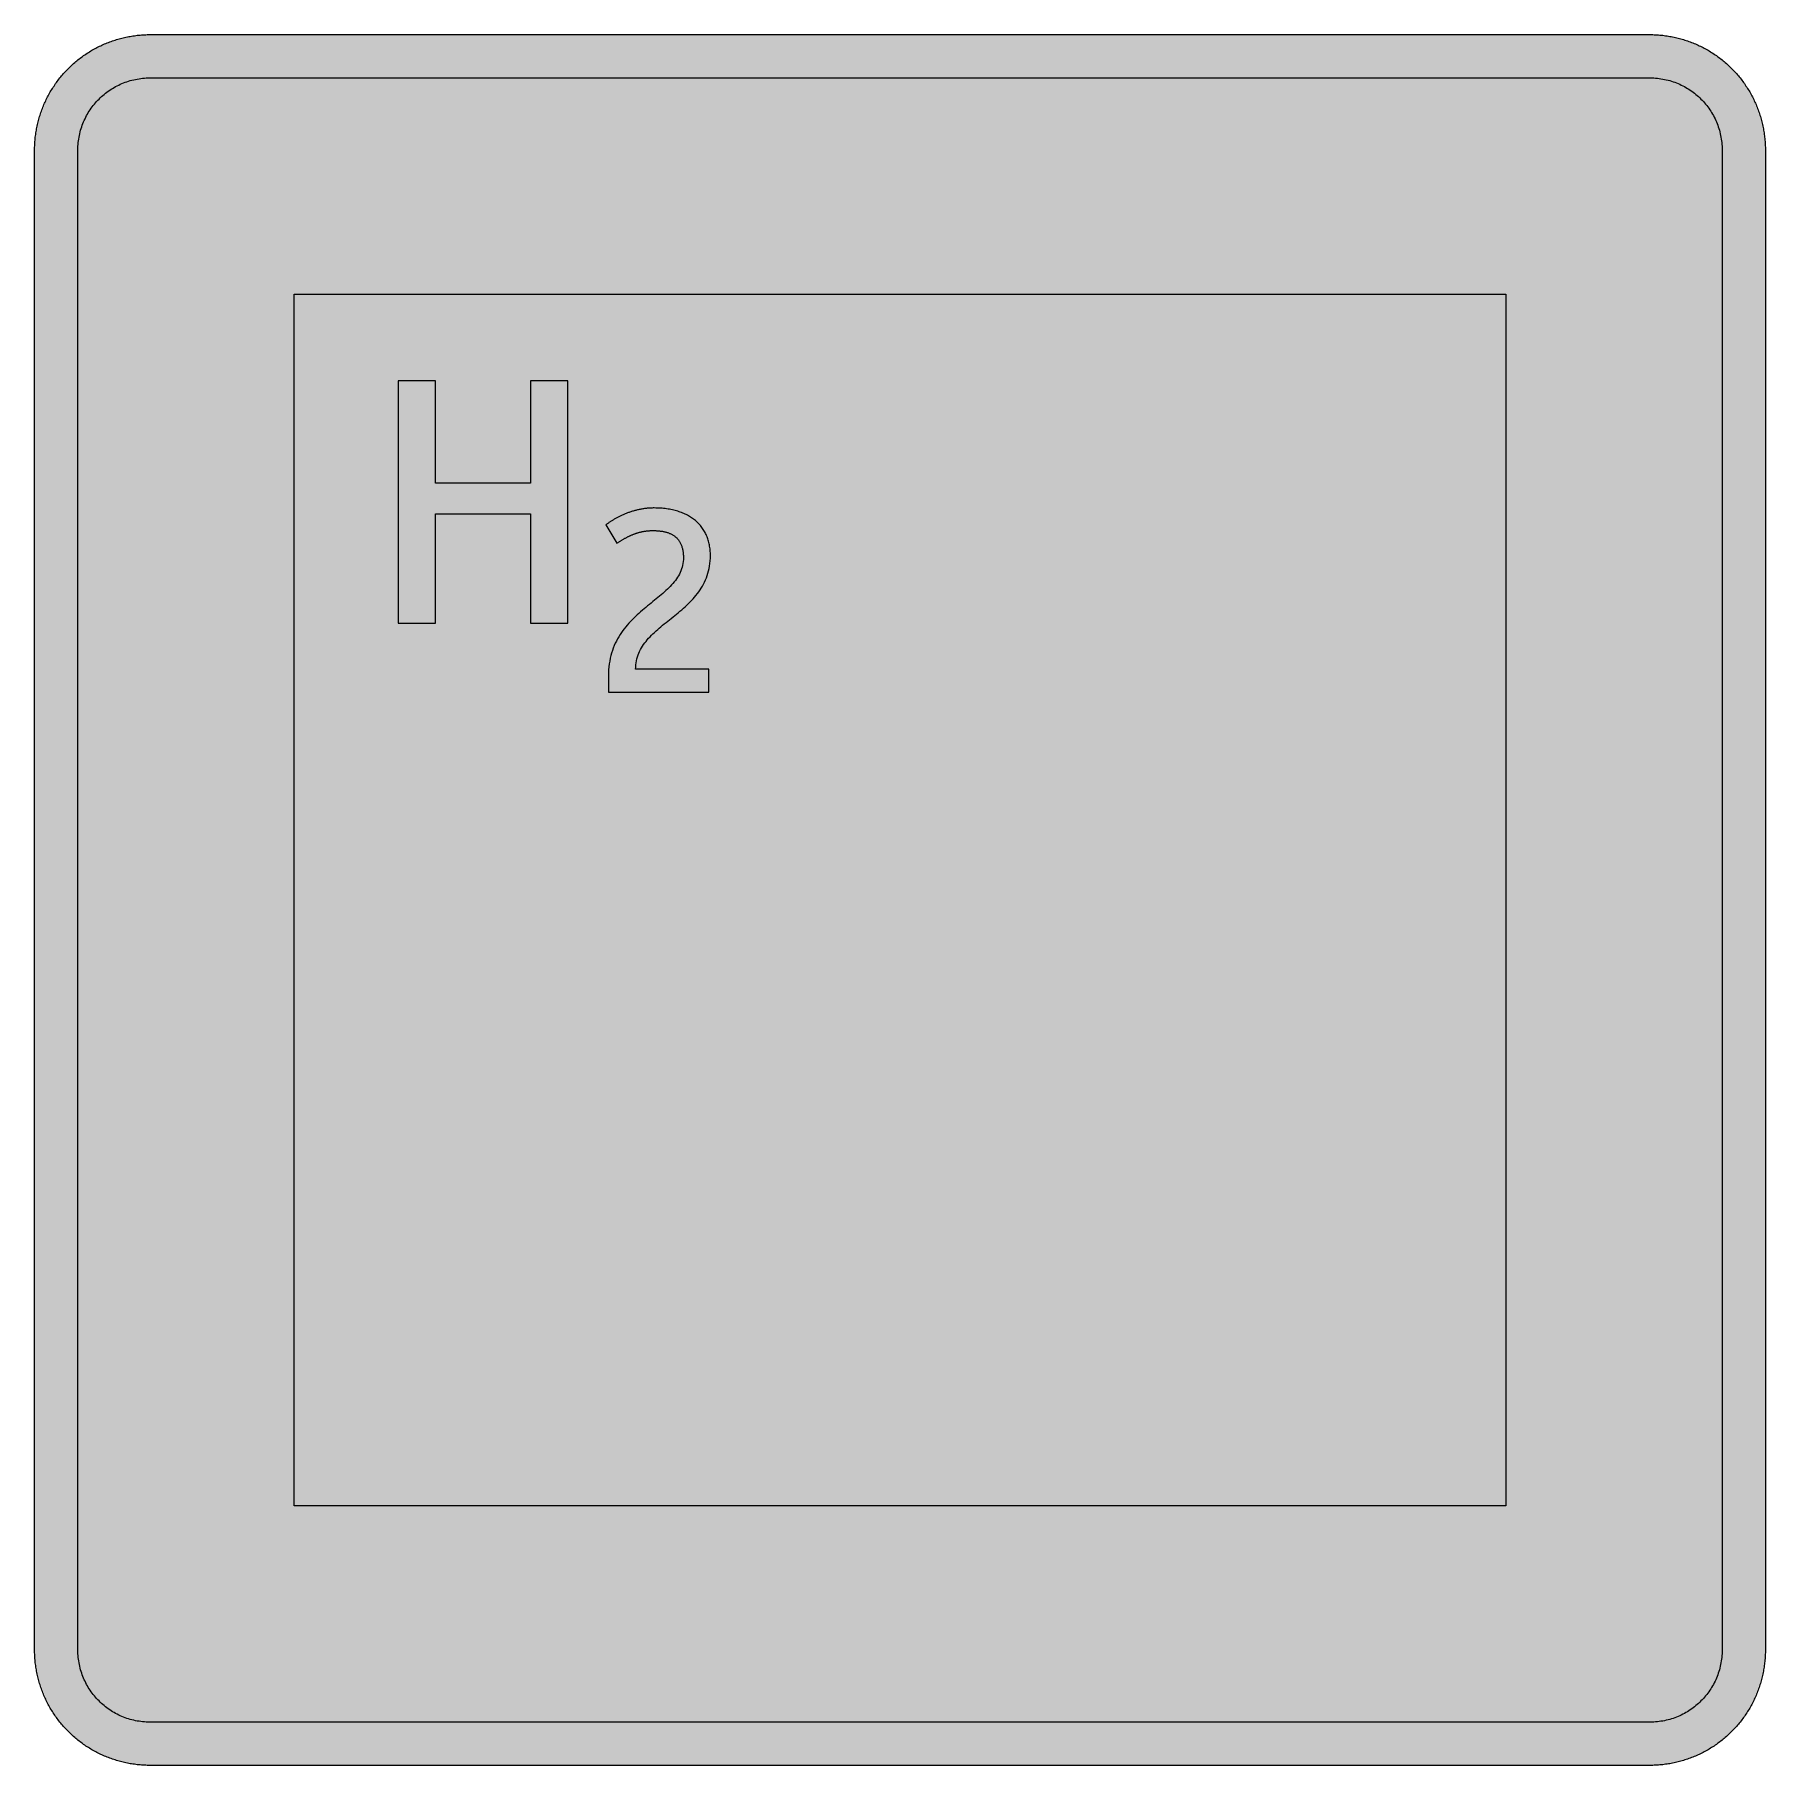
# Model space of a CAD drawing. Header units: millimetres. Extents: x 0 to 212, y 0 to 212.
import ezdxf

# ---------------------------------------------------------------- set-up
doc = ezdxf.new("R2010")
doc.units = ezdxf.units.MM

msp = doc.modelspace()

# ---------------------------------------------------------------- hatches: boundary and pattern name
for color, points in [(254, [(14.1633, 0.0536), (13.9878, 0.0533), (13.8125, 0.0559), (13.6373, 0.061), (13.462, 0.0686), (13.2893, 0.0787), (13.114, 0.0914), (12.9413, 0.1041), (12.7686, 0.1219), (12.5959, 0.1397), (12.4231, 0.16), (12.2504, 0.1829), (12.0777, 0.2057), (11.9075, 0.2337), (11.7373, 0.2616), (11.5672, 0.2921), (11.397, 0.3251), (11.2268, 0.3607), (11.0592, 0.3988), (10.8915, 0.4369), (10.7239, 0.4775), (10.5562, 0.5207), (10.3886, 0.5664), (10.2235, 0.6121), (10.0584, 0.6629), (9.8933, 0.7137), (9.7307, 0.7671), (9.5682, 0.8204), (9.4056, 0.8788), (9.2431, 0.9373), (9.083, 0.9982), (8.923, 1.0617), (8.763, 1.1252), (8.6055, 1.1938), (8.4455, 1.2624), (8.2906, 1.331), (8.1331, 1.4046), (7.9781, 1.4783), (7.8232, 1.5545), (7.6708, 1.6332), (7.5184, 1.7145), (7.366, 1.7958), (7.2161, 1.8796), (7.0663, 1.966), (6.919, 2.0523), (6.7716, 2.1438), (6.6243, 2.2352), (6.4795, 2.3266), (6.3348, 2.4232), (6.19, 2.5197), (6.0477, 2.6187), (5.908, 2.7178), (5.7683, 2.8194), (5.6286, 2.9235), (5.4915, 3.0302), (5.3543, 3.1369), (5.2197, 3.2461), (5.0851, 3.3579), (4.953, 3.4722), (4.8209, 3.5865), (4.6914, 3.7033), (4.5644, 3.8202), (4.4348, 3.9395), (4.3104, 4.0615), (4.1859, 4.1859), (4.0615, 4.3104), (3.9395, 4.4348), (3.8202, 4.5618), (3.7033, 4.6914), (3.5865, 4.8209), (3.4722, 4.953), (3.3579, 5.0851), (3.2487, 5.2197), (3.1369, 5.3543), (3.0302, 5.4915), (2.9235, 5.6286), (2.8194, 5.7683), (2.7178, 5.908), (2.6187, 6.0477), (2.5197, 6.19), (2.4232, 6.3348), (2.3266, 6.477), (2.2352, 6.6243), (2.1438, 6.7691), (2.0523, 6.9164), (1.966, 7.0663), (1.8796, 7.2161), (1.7958, 7.366), (1.7145, 7.5184), (1.6332, 7.6708), (1.5545, 7.8232), (1.4783, 7.9781), (1.4046, 8.1331), (1.331, 8.2906), (1.2598, 8.4455), (1.1913, 8.603), (1.1252, 8.763), (1.0592, 8.923), (0.9982, 9.083), (0.9373, 9.2431), (0.8763, 9.4056), (0.8204, 9.5682), (0.7645, 9.7307), (0.7112, 9.8933), (0.6604, 10.0584), (0.6121, 10.2235), (0.5639, 10.3911), (0.5207, 10.5562), (0.4775, 10.7239), (0.4343, 10.8915), (0.3962, 11.0592), (0.3607, 11.2268), (0.3251, 11.397), (0.2921, 11.5672), (0.2616, 11.7373), (0.2311, 11.9075), (0.2057, 12.0802), (0.1803, 12.2504), (0.1575, 12.4231), (0.1372, 12.5959), (0.1194, 12.7686), (0.1041, 12.9413), (0.0889, 13.1166), (0.0787, 13.2893), (0.0686, 13.4645), (0.061, 13.6373), (0.0559, 13.8125), (0.0508, 13.9878), (0.0508, 14.163), (0.0522, 197.6092), (0.0508, 197.7822), (0.0559, 197.9574), (0.061, 198.1327), (0.0686, 198.308), (0.0787, 198.4807), (0.0889, 198.6559), (0.1041, 198.8287), (0.1194, 199.0014), (0.1372, 199.1741), (0.1575, 199.3468), (0.1803, 199.5195), (0.2057, 199.6923), (0.2311, 199.8624), (0.2616, 200.0326), (0.2921, 200.2028), (0.3251, 200.373), (0.3607, 200.5432), (0.3962, 200.7108), (0.4343, 200.8784), (0.4775, 201.0461), (0.5207, 201.2137), (0.5639, 201.3814), (0.6121, 201.5465), (0.6604, 201.7116), (0.7112, 201.8767), (0.7645, 202.0392), (0.8204, 202.2018), (0.8763, 202.3643), (0.9373, 202.5269), (0.9982, 202.6869), (1.0592, 202.8469), (1.1252, 203.007), (1.1913, 203.1644), (1.2598, 203.3245), (1.331, 203.4794), (1.4046, 203.6369), (1.4783, 203.7918), (1.5545, 203.9468), (1.6332, 204.0992), (1.7145, 204.2516), (1.7958, 204.404), (1.8796, 204.5538), (1.966, 204.7037), (2.0523, 204.851), (2.1438, 204.9983), (2.2352, 205.1456), (2.3266, 205.2904), (2.4232, 205.4352), (2.5197, 205.58), (2.6187, 205.7222), (2.7178, 205.8619), (2.8194, 206.0016), (2.9235, 206.1413), (3.0302, 206.2785), (3.1369, 206.4156), (3.2487, 206.5503), (3.3579, 206.6849), (3.4722, 206.817), (3.5865, 206.949), (3.7033, 207.0786), (3.8202, 207.2056), (3.9395, 207.3351), (4.0615, 207.4596), (4.1859, 207.584), (4.3104, 207.7085), (4.4348, 207.8304), (4.5644, 207.9498), (4.6914, 208.0666), (4.8209, 208.1835), (4.953, 208.2978), (5.0851, 208.4121), (5.2197, 208.5213), (5.3543, 208.6331), (5.4915, 208.7397), (5.6286, 208.8464), (5.7683, 208.9506), (5.908, 209.0522), (6.0477, 209.1512), (6.19, 209.2503), (6.3348, 209.3468), (6.4795, 209.4433), (6.6243, 209.5348), (6.7716, 209.6262), (6.919, 209.7176), (7.0663, 209.804), (7.2161, 209.8904), (7.366, 209.9742), (7.5184, 210.0555), (7.6708, 210.1367), (7.8232, 210.2155), (7.9781, 210.2917), (8.1331, 210.3653), (8.2906, 210.439), (8.4455, 210.5101), (8.6055, 210.5787), (8.763, 210.6447), (8.923, 210.7108), (9.083, 210.7717), (9.2431, 210.8327), (9.4056, 210.8937), (9.5682, 210.9495), (9.7307, 211.0054), (9.8933, 211.0588), (10.0584, 211.1096), (10.2235, 211.1578), (10.3886, 211.2061), (10.5562, 211.2493), (10.7239, 211.2924), (10.8915, 211.3356), (11.0592, 211.3737), (11.2268, 211.4093), (11.397, 211.4448), (11.5672, 211.4779), (11.7373, 211.5083), (11.9075, 211.5388), (12.0777, 211.5642), (12.2504, 211.5896), (12.4231, 211.6125), (12.5959, 211.6328), (12.7686, 211.6506), (12.9413, 211.6658), (13.114, 211.6811), (13.2893, 211.6912), (13.462, 211.7014), (13.6373, 211.709), (13.8125, 211.7141), (13.9878, 211.7192), (14.163, 211.7192), (197.6078, 211.7203), (197.7822, 211.7192), (197.9574, 211.7141), (198.1327, 211.709), (198.3054, 211.7014), (198.4807, 211.6912), (198.6534, 211.6811), (198.8287, 211.6658), (199.0014, 211.6506), (199.1741, 211.6328), (199.3468, 211.6125), (199.5195, 211.5896), (199.6897, 211.5642), (199.8624, 211.5388), (200.0326, 211.5083), (200.2028, 211.4779), (200.373, 211.4448), (200.5432, 211.4093), (200.7108, 211.3737), (200.8784, 211.3356), (201.0461, 211.2924), (201.2137, 211.2493), (201.3788, 211.2061), (201.5465, 211.1578), (201.7116, 211.1096), (201.8767, 211.0588), (202.0392, 211.0054), (202.2018, 210.9495), (202.3643, 210.8937), (202.5269, 210.8327), (202.6869, 210.7717), (202.8469, 210.7108), (203.007, 210.6447), (203.167, 210.5787), (203.3245, 210.5101), (203.4794, 210.439), (203.6369, 210.3653), (203.7918, 210.2917), (203.9468, 210.2155), (204.0992, 210.1367), (204.2516, 210.0555), (204.404, 209.9742), (204.5538, 209.8904), (204.7037, 209.804), (204.8535, 209.7176), (205.0009, 209.6262), (205.1456, 209.5348), (205.293, 209.4433), (205.4352, 209.3468), (205.58, 209.2503), (205.7222, 209.1512), (205.8619, 209.0522), (206.0016, 208.9506), (206.1413, 208.8464), (206.2785, 208.7397), (206.4156, 208.6331), (206.5503, 208.5213), (206.6849, 208.4121), (206.817, 208.2978), (206.949, 208.1835), (207.0786, 208.0666), (207.2081, 207.9498), (207.3351, 207.8304), (207.4596, 207.7085), (207.584, 207.584), (207.7085, 207.4596), (207.8304, 207.3351), (207.9498, 207.2056), (208.0666, 207.0786), (208.1835, 206.949), (208.2978, 206.817), (208.4121, 206.6849), (208.5238, 206.5503), (208.6331, 206.4156), (208.7397, 206.2785), (208.8464, 206.1413), (208.9506, 206.0016), (209.0522, 205.8619), (209.1512, 205.7222), (209.2503, 205.58), (209.3468, 205.4352), (209.4433, 205.2904), (209.5348, 205.1456), (209.6262, 204.9983), (209.7176, 204.851), (209.804, 204.7037), (209.8904, 204.5538), (209.9742, 204.404), (210.0555, 204.2516), (210.1367, 204.0992), (210.2155, 203.9468), (210.2917, 203.7918), (210.3653, 203.6369), (210.439, 203.4794), (210.5076, 203.3245), (210.5762, 203.1644), (210.6447, 203.007), (210.7082, 202.8469), (210.7717, 202.6869), (210.8327, 202.5269), (210.8911, 202.3643), (210.9495, 202.2018), (211.0029, 202.0392), (211.0562, 201.8767), (211.107, 201.7116), (211.1578, 201.5465), (211.2035, 201.3814), (211.2493, 201.2137), (211.2924, 201.0461), (211.3331, 200.8784), (211.3712, 200.7108), (211.4093, 200.5432), (211.4448, 200.373), (211.4779, 200.2028), (211.5083, 200.0326), (211.5363, 199.8624), (211.5642, 199.6923), (211.5871, 199.5195), (211.6099, 199.3468), (211.6303, 199.1741), (211.648, 199.0014), (211.6658, 198.8287), (211.6785, 198.6559), (211.6912, 198.4807), (211.7014, 198.308), (211.709, 198.1327), (211.7141, 197.9574), (211.7166, 197.7822), (211.7166, 197.6069), (211.7189, 14.1647), (211.7166, 13.9878), (211.7141, 13.8125), (211.709, 13.6373), (211.7014, 13.4645), (211.6912, 13.2893), (211.6785, 13.1166), (211.6658, 12.9413), (211.648, 12.7686), (211.6303, 12.5959), (211.6099, 12.4231), (211.5871, 12.2504), (211.5642, 12.0802), (211.5363, 11.9075), (211.5083, 11.7373), (211.4779, 11.5672), (211.4448, 11.397), (211.4093, 11.2268), (211.3712, 11.0592), (211.3331, 10.8915), (211.2924, 10.7239), (211.2493, 10.5562), (211.2035, 10.3911), (211.1578, 10.2235), (211.107, 10.0584), (211.0562, 9.8933), (211.0029, 9.7307), (210.9495, 9.5682), (210.8911, 9.4056), (210.8327, 9.2431), (210.7717, 9.083), (210.7082, 8.923), (210.6447, 8.763), (210.5762, 8.603), (210.5076, 8.4455), (210.439, 8.2906), (210.3653, 8.1331), (210.2917, 7.9781), (210.2155, 7.8232), (210.1367, 7.6708), (210.0555, 7.5184), (209.9742, 7.366), (209.8904, 7.2161), (209.804, 7.0663), (209.7176, 6.9164), (209.6262, 6.7691), (209.5348, 6.6243), (209.4433, 6.477), (209.3468, 6.3348), (209.2503, 6.19), (209.1512, 6.0477), (209.0522, 5.908), (208.9506, 5.7683), (208.8464, 5.6286), (208.7397, 5.4915), (208.6331, 5.3543), (208.5238, 5.2197), (208.4121, 5.0851), (208.2978, 4.953), (208.1835, 4.8209), (208.0666, 4.6914), (207.9498, 4.5618), (207.8304, 4.4348), (207.7085, 4.3104), (207.584, 4.1859), (207.4596, 4.0615), (207.3351, 3.9395), (207.2081, 3.8202), (207.0786, 3.7033), (206.949, 3.5865), (206.817, 3.4722), (206.6849, 3.3579), (206.5503, 3.2461), (206.4156, 3.1369), (206.2785, 3.0302), (206.1413, 2.9235), (206.0016, 2.8194), (205.8619, 2.7178), (205.7222, 2.6187), (205.58, 2.5197), (205.4352, 2.4232), (205.293, 2.3266), (205.1456, 2.2352), (205.0009, 2.1438), (204.8535, 2.0523), (204.7037, 1.966), (204.5538, 1.8796), (204.404, 1.7958), (204.2516, 1.7145), (204.0992, 1.6332), (203.9468, 1.5545), (203.7918, 1.4783), (203.6369, 1.4046), (203.4794, 1.331), (203.3245, 1.2624), (203.167, 1.1938), (203.007, 1.1252), (202.8469, 1.0617), (202.6869, 0.9982), (202.5269, 0.9373), (202.3643, 0.8788), (202.2018, 0.8204), (202.0392, 0.7671), (201.8767, 0.7137), (201.7116, 0.6629), (201.5465, 0.6121), (201.3788, 0.5664), (201.2137, 0.5207), (201.0461, 0.4775), (200.8784, 0.4369), (200.7108, 0.3988), (200.5432, 0.3607), (200.373, 0.3251), (200.2028, 0.2921), (200.0326, 0.2616), (199.8624, 0.2337), (199.6897, 0.2057), (199.5195, 0.1829), (199.3468, 0.16), (199.1741, 0.1397), (199.0014, 0.1219), (198.8287, 0.1041), (198.6534, 0.0914), (198.4807, 0.0787), (198.3054, 0.0686), (198.1327, 0.061), (197.9574, 0.0559), (197.7822, 0.0533), (197.6069, 0.0533)]), (144, [(14.1633, 5.3453), (13.9344, 5.3467), (13.7084, 5.3543), (13.4849, 5.3696), (13.2613, 5.3899), (13.0378, 5.4153), (12.8194, 5.4458), (12.6009, 5.4813), (12.385, 5.522), (12.1717, 5.5702), (11.9583, 5.621), (11.7475, 5.6794), (11.5392, 5.7404), (11.3335, 5.8064), (11.1303, 5.8801), (10.9296, 5.9563), (10.729, 6.0376), (10.5334, 6.1239), (10.3378, 6.2128), (10.1473, 6.3094), (9.9593, 6.4084), (9.7714, 6.5126), (9.5885, 6.6218), (9.4082, 6.7335), (9.2304, 6.8504), (9.0576, 6.9698), (8.8849, 7.0968), (8.7173, 7.2238), (8.5522, 7.3584), (8.3896, 7.4955), (8.2321, 7.6352), (8.0772, 7.78), (7.9273, 7.9273), (7.7775, 8.0772), (7.6352, 8.2321), (7.493, 8.3922), (7.3558, 8.5522), (7.2238, 8.7173), (7.0942, 8.8875), (6.9698, 9.0576), (6.8504, 9.2329), (6.7335, 9.4107), (6.6192, 9.591), (6.5126, 9.7739), (6.4084, 9.9593), (6.3068, 10.1473), (6.2128, 10.3403), (6.1214, 10.5334), (6.035, 10.7315), (5.9538, 10.9296), (5.8776, 11.1303), (5.8064, 11.3335), (5.7404, 11.5418), (5.6769, 11.75), (5.621, 11.9583), (5.5677, 12.1717), (5.522, 12.385), (5.4813, 12.6009), (5.4432, 12.8194), (5.4127, 13.0404), (5.3873, 13.2613), (5.3696, 13.4849), (5.3543, 13.7084), (5.3467, 13.937), (5.3416, 14.163), (5.3439, 197.6092), (5.3467, 197.8355), (5.3543, 198.0616), (5.3696, 198.2851), (5.3873, 198.5086), (5.4127, 198.7321), (5.4432, 198.9506), (5.4813, 199.169), (5.522, 199.3849), (5.5677, 199.5983), (5.621, 199.8116), (5.6769, 200.0225), (5.7404, 200.2307), (5.8064, 200.4365), (5.8776, 200.6397), (5.9538, 200.8403), (6.035, 201.041), (6.1214, 201.2366), (6.2128, 201.4322), (6.3068, 201.6227), (6.4084, 201.8106), (6.5126, 201.9986), (6.6192, 202.1815), (6.7335, 202.3618), (6.8504, 202.5396), (6.9698, 202.7123), (7.0942, 202.885), (7.2238, 203.0527), (7.3558, 203.2178), (7.493, 203.3803), (7.6352, 203.5378), (7.7775, 203.6928), (7.9273, 203.8426), (8.0772, 203.9925), (8.2321, 204.1347), (8.3896, 204.277), (8.5522, 204.4141), (8.7173, 204.5462), (8.8849, 204.6757), (9.0576, 204.8002), (9.2304, 204.9196), (9.4082, 205.0364), (9.5885, 205.1507), (9.7714, 205.2574), (9.9593, 205.3615), (10.1473, 205.4631), (10.3378, 205.5571), (10.5334, 205.6486), (10.729, 205.7349), (10.9296, 205.8162), (11.1303, 205.8924), (11.3335, 205.9635), (11.5392, 206.0296), (11.7475, 206.0931), (11.9583, 206.1489), (12.1717, 206.2023), (12.385, 206.248), (12.6009, 206.2886), (12.8194, 206.3267), (13.0378, 206.3572), (13.2613, 206.3826), (13.4849, 206.4004), (13.7084, 206.4156), (13.9344, 206.4233), (14.163, 206.4283), (197.6078, 206.4286), (197.833, 206.4233), (198.0616, 206.4156), (198.2851, 206.4004), (198.5086, 206.3826), (198.7296, 206.3572), (198.9506, 206.3267), (199.169, 206.2886), (199.3849, 206.248), (199.5983, 206.2023), (199.8116, 206.1489), (200.0199, 206.0931), (200.2282, 206.0296), (200.4365, 205.9635), (200.6397, 205.8924), (200.8403, 205.8162), (201.0385, 205.7349), (201.2366, 205.6486), (201.4296, 205.5571), (201.6227, 205.4631), (201.8106, 205.3615), (201.996, 205.2574), (202.1789, 205.1507), (202.3593, 205.0364), (202.5371, 204.9196), (202.7123, 204.8002), (202.8825, 204.6757), (203.0527, 204.5462), (203.2178, 204.4141), (203.3778, 204.277), (203.5378, 204.1347), (203.6928, 203.9925), (203.8426, 203.8426), (203.9899, 203.6928), (204.1347, 203.5378), (204.2744, 203.3803), (204.4116, 203.2178), (204.5462, 203.0527), (204.6732, 202.885), (204.8002, 202.7123), (204.9196, 202.5396), (205.0364, 202.3618), (205.1482, 202.1815), (205.2574, 201.9986), (205.3615, 201.8106), (205.4606, 201.6227), (205.5571, 201.4322), (205.646, 201.2366), (205.7324, 201.041), (205.8137, 200.8403), (205.8899, 200.6397), (205.9635, 200.4365), (206.0296, 200.2307), (206.0905, 200.0225), (206.1489, 199.8116), (206.1997, 199.5983), (206.248, 199.3849), (206.2886, 199.169), (206.3242, 198.9506), (206.3547, 198.7321), (206.3801, 198.5086), (206.4004, 198.2851), (206.4156, 198.0616), (206.4233, 197.8355), (206.4258, 197.6069), (206.4272, 14.1647), (206.4233, 13.937), (206.4156, 13.7084), (206.4004, 13.4849), (206.3801, 13.2613), (206.3547, 13.0404), (206.3242, 12.8194), (206.2886, 12.6009), (206.248, 12.385), (206.1997, 12.1717), (206.1489, 11.9583), (206.0905, 11.75), (206.0296, 11.5418), (205.9635, 11.3335), (205.8899, 11.1303), (205.8137, 10.9296), (205.7324, 10.7315), (205.646, 10.5334), (205.5571, 10.3403), (205.4606, 10.1473), (205.3615, 9.9593), (205.2574, 9.7739), (205.1482, 9.591), (205.0364, 9.4107), (204.9196, 9.2329), (204.8002, 9.0576), (204.6732, 8.8875), (204.5462, 8.7173), (204.4116, 8.5522), (204.2744, 8.3922), (204.1347, 8.2321), (203.9899, 8.0772), (203.8426, 7.9273), (203.6928, 7.78), (203.5378, 7.6352), (203.3778, 7.4955), (203.2178, 7.3584), (203.0527, 7.2238), (202.8825, 7.0968), (202.7123, 6.9698), (202.5371, 6.8504), (202.3593, 6.7335), (202.1789, 6.6218), (201.996, 6.5126), (201.8106, 6.4084), (201.6227, 6.3094), (201.4296, 6.2128), (201.2366, 6.1239), (201.0385, 6.0376), (200.8403, 5.9563), (200.6397, 5.8801), (200.4365, 5.8064), (200.2282, 5.7404), (200.0199, 5.6794), (199.8116, 5.621), (199.5983, 5.5702), (199.3849, 5.522), (199.169, 5.4813), (198.9506, 5.4458), (198.7296, 5.4153), (198.5086, 5.3899), (198.2851, 5.3696), (198.0616, 5.3543), (197.833, 5.3467), (197.6069, 5.3442)]), (254, [(31.8022, 179.9703), (179.9689, 179.9703), (179.9689, 31.8036), (31.8022, 31.8036)]), (59, [(65.2459, 139.7536), (65.2459, 169.387), (60.7162, 169.387), (60.7162, 156.8549), (49.0746, 156.8549), (49.0746, 169.387), (44.5022, 169.387), (44.5022, 139.7536), (49.0746, 139.7536), (49.0746, 153.1302), (60.7162, 153.1302), (60.7162, 139.7536)]), (59, [(75.65, 151.0672), (75.7428, 151.0665), (75.8342, 151.064), (75.9282, 151.0614), (76.0197, 151.0589), (76.1111, 151.0538), (76.2025, 151.0487), (76.294, 151.0411), (76.3829, 151.0335), (76.4743, 151.0233), (76.5607, 151.0132), (76.6496, 151.003), (76.7359, 150.9903), (76.8223, 150.9751), (76.9087, 150.9598), (76.9925, 150.942), (77.0788, 150.9243), (77.1601, 150.9065), (77.2414, 150.8836), (77.3227, 150.8608), (77.404, 150.8379), (77.4827, 150.8125), (77.5614, 150.7846), (77.6376, 150.7541), (77.7138, 150.7236), (77.7875, 150.6906), (77.8612, 150.6576), (77.9323, 150.622), (78.0034, 150.5839), (78.072, 150.5458), (78.1406, 150.5026), (78.2066, 150.4594), (78.2726, 150.4137), (78.3361, 150.368), (78.3971, 150.3197), (78.4581, 150.2664), (78.5165, 150.2131), (78.5749, 150.1597), (78.6308, 150.1013), (78.6841, 150.0429), (78.7375, 149.9794), (78.7883, 149.9159), (78.8365, 149.8498), (78.8822, 149.7813), (78.928, 149.7101), (78.9711, 149.639), (79.0143, 149.5628), (79.0524, 149.4841), (79.0905, 149.4053), (79.1261, 149.3215), (79.1591, 149.2352), (79.1921, 149.1488), (79.2201, 149.0574), (79.248, 148.9659), (79.2734, 148.8694), (79.2963, 148.7729), (79.3166, 148.6713), (79.3344, 148.5671), (79.3496, 148.4605), (79.3623, 148.3512), (79.375, 148.2395), (79.3826, 148.1252), (79.3902, 148.0058), (79.3928, 147.8864), (79.3953, 147.762), (79.3877, 147.5156), (79.3674, 147.2743), (79.3369, 147.0381), (79.2912, 146.8095), (79.2353, 146.5859), (79.1667, 146.3675), (79.0905, 146.1541), (78.9991, 145.9459), (78.9, 145.7427), (78.7933, 145.5445), (78.674, 145.349), (78.547, 145.1585), (78.4123, 144.9705), (78.2701, 144.7851), (78.1177, 144.6047), (77.9602, 144.4244), (77.7951, 144.2466), (77.6249, 144.0739), (77.4497, 143.8986), (77.2668, 143.7284), (77.0788, 143.5583), (76.8883, 143.3881), (76.6902, 143.2179), (76.4921, 143.0503), (76.2889, 142.8801), (76.0832, 142.7124), (75.8723, 142.5423), (75.6615, 142.3721), (75.4507, 142.1994), (75.2373, 142.0266), (75.0214, 141.8514), (74.8081, 141.6761), (74.5922, 141.4958), (74.3763, 141.3154), (74.1629, 141.13), (73.9521, 140.9421), (73.7413, 140.7516), (73.533, 140.556), (73.3247, 140.3579), (73.1215, 140.1547), (72.9234, 139.9489), (72.7278, 139.7356), (72.5348, 139.5171), (72.3468, 139.2936), (72.1665, 139.065), (71.9887, 138.8313), (71.8185, 138.59), (71.6534, 138.3436), (71.4959, 138.0871), (71.3435, 137.8255), (71.2013, 137.5588), (71.0667, 137.2819), (70.9397, 136.9949), (70.8203, 136.7028), (70.7136, 136.4005), (70.6145, 136.0907), (70.5256, 135.7706), (70.4469, 135.443), (70.3783, 135.1026), (70.3224, 134.7546), (70.2793, 134.3965), (70.2462, 134.0256), (70.2259, 133.6446), (70.2183, 133.2535), (70.2208, 131.287), (82.5073, 131.287), (82.5073, 134.1116), (73.5542, 134.1116), (73.5584, 134.3787), (73.5787, 134.6403), (73.6117, 134.8943), (73.6549, 135.1432), (73.7108, 135.3845), (73.7794, 135.6208), (73.8581, 135.8519), (73.947, 136.0754), (74.0435, 136.2964), (74.1528, 136.5098), (74.2696, 136.7206), (74.3966, 136.9263), (74.5312, 137.127), (74.6735, 137.3226), (74.8233, 137.5181), (74.9808, 137.7061), (75.1459, 137.8941), (75.3161, 138.0795), (75.4913, 138.2598), (75.6742, 138.4402), (75.8596, 138.6154), (76.0527, 138.7907), (76.2483, 138.9659), (76.4464, 139.1387), (76.6496, 139.3088), (76.8553, 139.4816), (77.0611, 139.6517), (77.2719, 139.8219), (77.4852, 139.9896), (77.6961, 140.1623), (77.912, 140.3325), (78.1253, 140.5026), (78.3387, 140.6779), (78.5546, 140.8506), (78.7654, 141.0259), (78.9788, 141.2037), (79.187, 141.384), (79.3953, 141.5669), (79.6011, 141.7523), (79.8043, 141.9403), (80.0024, 142.1308), (80.198, 142.3264), (80.391, 142.5245), (80.5764, 142.7251), (80.7593, 142.9334), (80.9346, 143.1442), (81.1047, 143.3601), (81.2698, 143.5811), (81.4273, 143.8072), (81.5772, 144.0383), (81.7194, 144.2771), (81.854, 144.5209), (81.981, 144.7698), (82.0979, 145.0264), (82.2071, 145.2905), (82.3036, 145.5623), (82.3925, 145.8392), (82.4713, 146.1262), (82.5398, 146.4183), (82.5957, 146.7206), (82.6389, 147.033), (82.6719, 147.3505), (82.6922, 147.6807), (82.6973, 148.0185), (82.6948, 148.1861), (82.6897, 148.3538), (82.6795, 148.5163), (82.6668, 148.6789), (82.6516, 148.8389), (82.6313, 148.9964), (82.6059, 149.1539), (82.5779, 149.3063), (82.5475, 149.4587), (82.5119, 149.606), (82.4738, 149.7533), (82.4306, 149.8981), (82.3849, 150.0403), (82.3366, 150.18), (82.2833, 150.3172), (82.2274, 150.4518), (82.169, 150.5839), (82.1055, 150.716), (82.0395, 150.843), (81.9683, 150.9674), (81.8947, 151.0919), (81.8185, 151.2113), (81.7397, 151.3307), (81.6559, 151.445), (81.5696, 151.5593), (81.4781, 151.671), (81.3867, 151.7777), (81.2902, 151.8844), (81.1911, 151.986), (81.087, 152.0876), (80.9803, 152.1841), (80.8711, 152.2806), (80.7593, 152.3721), (80.6425, 152.461), (80.5256, 152.5499), (80.4037, 152.6337), (80.2767, 152.715), (80.1497, 152.7937), (80.0202, 152.8699), (79.8855, 152.9436), (79.7484, 153.0147), (79.6087, 153.0807), (79.4639, 153.1468), (79.3191, 153.2077), (79.1693, 153.2687), (79.0169, 153.3246), (78.8619, 153.3779), (78.7044, 153.4287), (78.5444, 153.477), (78.3819, 153.5201), (78.2142, 153.5633), (78.0466, 153.6014), (77.8739, 153.637), (77.7011, 153.67), (77.5233, 153.7005), (77.343, 153.7259), (77.1601, 153.7487), (76.9747, 153.7716), (76.7867, 153.7868), (76.5962, 153.8021), (76.4032, 153.8122), (76.2076, 153.8199), (76.0095, 153.8249), (75.8063, 153.8275), (75.6869, 153.8275), (75.5675, 153.8249), (75.4507, 153.8199), (75.3313, 153.8148), (75.2145, 153.8072), (75.0976, 153.7995), (74.9833, 153.7894), (74.869, 153.7767), (74.7547, 153.764), (74.643, 153.7513), (74.5312, 153.736), (74.4195, 153.7183), (74.3077, 153.7005), (74.1985, 153.6802), (74.0918, 153.6598), (73.9826, 153.6395), (73.8759, 153.6167), (73.7692, 153.5913), (73.6651, 153.5659), (73.5609, 153.5405), (73.4568, 153.5125), (73.3552, 153.4846), (73.2536, 153.4566), (73.152, 153.4262), (73.0529, 153.3957), (72.9539, 153.3627), (72.8548, 153.3296), (72.7583, 153.2966), (72.6618, 153.2611), (72.5653, 153.2255), (72.4713, 153.1899), (72.3773, 153.1518), (72.2859, 153.1163), (72.1944, 153.0782), (72.103, 153.0375), (72.0141, 152.9994), (71.9252, 152.9588), (71.8363, 152.9182), (71.7499, 152.8775), (71.6636, 152.8343), (71.5797, 152.7937), (71.4959, 152.7505), (71.4121, 152.7073), (71.3308, 152.6642), (71.2495, 152.621), (71.1683, 152.5778), (71.0895, 152.5321), (71.0108, 152.4889), (70.9346, 152.4432), (70.8584, 152.3975), (70.7822, 152.3543), (70.7085, 152.3086), (70.6374, 152.2628), (70.5637, 152.2171), (70.4926, 152.1714), (70.424, 152.1257), (70.3555, 152.08), (70.2869, 152.0342), (70.2183, 151.9885), (70.1548, 151.9428), (70.0888, 151.8971), (70.0253, 151.8539), (69.9618, 151.8082), (69.9008, 151.7625), (71.2682, 149.5432), (71.3334, 149.5831), (71.3994, 149.6238), (71.4654, 149.6644), (71.5315, 149.7051), (71.5975, 149.7457), (71.6636, 149.7838), (71.7296, 149.8244), (71.7956, 149.8625), (71.8591, 149.9006), (71.9252, 149.9387), (71.9912, 149.9768), (72.0547, 150.0124), (72.1182, 150.048), (72.1843, 150.0835), (72.2478, 150.1191), (72.3138, 150.1546), (72.3773, 150.1902), (72.4408, 150.2232), (72.5068, 150.2562), (72.5703, 150.2893), (72.6364, 150.3223), (72.6999, 150.3528), (72.7634, 150.3832), (72.8294, 150.4137), (72.8929, 150.4442), (72.959, 150.4747), (73.0225, 150.5026), (73.0885, 150.5306), (73.1545, 150.5585), (73.218, 150.5864), (73.2841, 150.6118), (73.3501, 150.6372), (73.4162, 150.6626), (73.4822, 150.6855), (73.5482, 150.7109), (73.6143, 150.7338), (73.6829, 150.7566), (73.7489, 150.7769), (73.8175, 150.7973), (73.8861, 150.8176), (73.9521, 150.8379), (74.0207, 150.8557), (74.0918, 150.8735), (74.1604, 150.8912), (74.229, 150.909), (74.3001, 150.9243), (74.3712, 150.9395), (74.4423, 150.9522), (74.5134, 150.9649), (74.5846, 150.9776), (74.6557, 150.9903), (74.7293, 151.0005), (74.803, 151.0106), (74.8767, 151.0208), (74.9503, 151.0284), (75.0265, 151.036), (75.1027, 151.0436), (75.1789, 151.0487), (75.2551, 151.0538), (75.3313, 151.0589), (75.4101, 151.0614), (75.4888, 151.064), (75.5675, 151.0665), (75.6488, 151.0665)])]:
    msp.add_hatch(color=color).paths.add_polyline_path(points)
h = msp.add_hatch(color=144)
h.paths.add_polyline_path([(142.9272, 55.6161), (169.3855, 55.6161), (169.3855, 136.9755), (169.3824, 137.127), (169.3774, 137.2794), (169.3672, 137.4318), (169.3545, 137.5816), (169.3367, 137.7315), (169.3164, 137.8814), (169.291, 138.0287), (169.2631, 138.1735), (169.2326, 138.3182), (169.197, 138.463), (169.1589, 138.6027), (169.1157, 138.745), (169.0726, 138.8847), (169.0243, 139.0218), (168.971, 139.1564), (168.9176, 139.2911), (168.8592, 139.4231), (168.7982, 139.5552), (168.7322, 139.6848), (168.6662, 139.8118), (168.595, 139.9362), (168.5214, 140.0607), (168.4477, 140.1826), (168.3664, 140.302), (168.2852, 140.4214), (168.2013, 140.5357), (168.115, 140.65), (168.0261, 140.7617), (167.9321, 140.8709), (167.8381, 140.9776), (167.7416, 141.0818), (167.64, 141.1834), (167.5384, 141.2824), (167.4343, 141.3815), (167.3276, 141.4755), (167.2184, 141.5669), (167.1066, 141.6583), (166.9923, 141.7447), (166.878, 141.8285), (166.7586, 141.9098), (166.6392, 141.9885), (166.5173, 142.0647), (166.3954, 142.1384), (166.2684, 142.2095), (166.1414, 142.2756), (166.0119, 142.3391), (165.8823, 142.4026), (165.7477, 142.4584), (165.6131, 142.5143), (165.4785, 142.5651), (165.3413, 142.6134), (165.2016, 142.6591), (165.0619, 142.7023), (164.9197, 142.7404), (164.7749, 142.7759), (164.6301, 142.8064), (164.4853, 142.8344), (164.338, 142.8598), (164.1907, 142.8801), (164.0408, 142.8979), (163.8884, 142.9106), (163.7386, 142.9207), (163.5836, 142.9258), (163.4312, 142.9283), (129.698, 142.9286), (129.5425, 142.9258), (129.3901, 142.9207), (129.2377, 142.9106), (129.0879, 142.8979), (128.938, 142.8801), (128.7907, 142.8598), (128.6434, 142.8344), (128.4961, 142.8064), (128.3513, 142.7759), (128.209, 142.7404), (128.0668, 142.7023), (127.9271, 142.6591), (127.7874, 142.6134), (127.6502, 142.5651), (127.5131, 142.5143), (127.3785, 142.4584), (127.2464, 142.4026), (127.1168, 142.3391), (126.9873, 142.2756), (126.8603, 142.2095), (126.7333, 142.1384), (126.6088, 142.0647), (126.4869, 141.9885), (126.3675, 141.9098), (126.2507, 141.8285), (126.1339, 141.7447), (126.0221, 141.6583), (125.9103, 141.5669), (125.8011, 141.4755), (125.6944, 141.3815), (125.5903, 141.2824), (125.4862, 141.1834), (125.3871, 141.0818), (125.2906, 140.9776), (125.1941, 140.8709), (125.1026, 140.7617), (125.0137, 140.65), (124.9274, 140.5357), (124.841, 140.4214), (124.7597, 140.302), (124.681, 140.1826), (124.6048, 140.0607), (124.5311, 139.9362), (124.4625, 139.8118), (124.394, 139.6848), (124.3305, 139.5552), (124.2695, 139.4231), (124.2111, 139.2911), (124.1577, 139.1564), (124.1044, 139.0218), (124.0561, 138.8847), (124.0104, 138.745), (123.9698, 138.6027), (123.9317, 138.463), (123.8961, 138.3182), (123.8656, 138.1735), (123.8377, 138.0287), (123.8123, 137.8814), (123.792, 137.7315), (123.7742, 137.5816), (123.7615, 137.4318), (123.7513, 137.2794), (123.7463, 137.127), (123.7437, 136.9746), (123.7449, 133.0067), (117.6817, 129.6995), (136.9741, 129.6995), (137.127, 129.6975), (137.2794, 129.6899), (137.4318, 129.6797), (137.5816, 129.667), (137.7315, 129.6492), (137.8788, 129.6289), (138.0261, 129.606), (138.1735, 129.5781), (138.3182, 129.5451), (138.4605, 129.5095), (138.6027, 129.4714), (138.7424, 129.4308), (138.8821, 129.3851), (139.0193, 129.3368), (139.1564, 129.286), (139.2911, 129.2301), (139.4231, 129.1717), (139.5527, 129.1107), (139.6822, 129.0472), (139.8118, 128.9787), (139.9362, 128.9101), (140.0607, 128.8364), (140.1826, 128.7602), (140.302, 128.6815), (140.4188, 128.6002), (140.5357, 128.5164), (140.6474, 128.4275), (140.7592, 128.3386), (140.8684, 128.2471), (140.9751, 128.1506), (141.0792, 128.0541), (141.1834, 127.955), (141.2824, 127.8534), (141.3789, 127.7468), (141.4755, 127.6401), (141.5669, 127.5309), (141.6558, 127.4216), (141.7422, 127.3073), (141.8285, 127.1905), (141.9098, 127.0737), (141.9885, 126.9543), (142.0647, 126.8324), (142.1384, 126.7079), (142.207, 126.5834), (142.2756, 126.4564), (142.3391, 126.3269), (142.4, 126.1948), (142.4584, 126.0627), (142.5143, 125.9281), (142.5651, 125.791), (142.6134, 125.6538), (142.6591, 125.5141), (142.6997, 125.3744), (142.7378, 125.2322), (142.7734, 125.0899), (142.8039, 124.9451), (142.8318, 124.7978), (142.8572, 124.6505), (142.8775, 124.5032), (142.8953, 124.3533), (142.908, 124.2035), (142.9182, 124.0511), (142.9233, 123.8987), (142.9258, 123.7463)])
h.paths.add_polyline_path([(142.9272, 109.1942), (159.4637, 109.1942), (159.5145, 109.1946), (159.5653, 109.1946), (159.6161, 109.1997), (159.6644, 109.2022), (159.7152, 109.2098), (159.766, 109.2149), (159.8143, 109.2251), (159.8625, 109.2327), (159.9108, 109.2429), (159.959, 109.2556), (160.0073, 109.2683), (160.053, 109.281), (160.0987, 109.2962), (160.1445, 109.314), (160.1902, 109.3292), (160.2359, 109.3495), (160.2791, 109.3673), (160.3223, 109.3876), (160.3654, 109.4105), (160.4086, 109.4334), (160.4518, 109.4562), (160.4924, 109.4791), (160.5331, 109.5045), (160.5712, 109.5324), (160.6118, 109.5578), (160.6499, 109.5858), (160.688, 109.6162), (160.7261, 109.6467), (160.7617, 109.6772), (160.7972, 109.7077), (160.8328, 109.7407), (160.8658, 109.7737), (160.8988, 109.8067), (160.9319, 109.8423), (160.9623, 109.8779), (160.9928, 109.9134), (161.0233, 109.9515), (161.0538, 109.9896), (161.0817, 110.0277), (161.1071, 110.0684), (161.1351, 110.1065), (161.1605, 110.1471), (161.1833, 110.1903), (161.2087, 110.2309), (161.229, 110.2741), (161.2519, 110.3173), (161.2722, 110.3605), (161.29, 110.4036), (161.3103, 110.4494), (161.3256, 110.4951), (161.3433, 110.5408), (161.3586, 110.5865), (161.3713, 110.6348), (161.384, 110.6805), (161.3967, 110.7288), (161.4068, 110.777), (161.417, 110.8253), (161.4246, 110.8761), (161.4297, 110.9243), (161.4373, 110.9751), (161.4399, 111.0234), (161.4449, 111.0742), (161.4449, 111.125), (161.4475, 111.1783), (161.448, 133.0067), (161.4449, 133.0579), (161.4449, 133.1087), (161.4399, 133.157), (161.4373, 133.2078), (161.4297, 133.2586), (161.4246, 133.3068), (161.417, 133.3576), (161.4068, 133.4059), (161.3967, 133.4541), (161.384, 133.5024), (161.3713, 133.5481), (161.3586, 133.5964), (161.3433, 133.6421), (161.3256, 133.6878), (161.3103, 133.7335), (161.29, 133.7767), (161.2722, 133.8224), (161.2519, 133.8656), (161.229, 133.9088), (161.2087, 133.952), (161.1833, 133.9926), (161.1605, 134.0333), (161.1351, 134.0739), (161.1071, 134.1145), (161.0817, 134.1552), (161.0538, 134.1933), (161.0233, 134.2314), (160.9928, 134.2669), (160.9623, 134.305), (160.9319, 134.3406), (160.8988, 134.3736), (160.8658, 134.4092), (160.8328, 134.4422), (160.7972, 134.4752), (160.7617, 134.5057), (160.7261, 134.5362), (160.688, 134.5667), (160.6499, 134.5946), (160.6118, 134.6225), (160.5712, 134.6505), (160.5331, 134.6759), (160.4924, 134.7013), (160.4518, 134.7267), (160.4086, 134.7495), (160.3654, 134.7724), (160.3223, 134.7953), (160.2791, 134.8156), (160.2359, 134.8334), (160.1902, 134.8511), (160.1445, 134.8689), (160.0987, 134.8867), (160.053, 134.8994), (160.0073, 134.9146), (159.959, 134.9273), (159.9108, 134.94), (159.8625, 134.9502), (159.8143, 134.9578), (159.766, 134.968), (159.7152, 134.9731), (159.6644, 134.9807), (159.6161, 134.9832), (159.5653, 134.9883), (159.5145, 134.9883), (159.4612, 134.9908), (133.6668, 134.9911), (133.6142, 134.9883), (133.5634, 134.9883), (133.5126, 134.9832), (133.4618, 134.9807), (133.4135, 134.9731), (133.3627, 134.968), (133.3144, 134.9578), (133.2662, 134.9502), (133.2179, 134.94), (133.1697, 134.9273), (133.1214, 134.9146), (133.0757, 134.8994), (133.03, 134.8867), (132.9842, 134.8689), (132.9385, 134.8511), (132.8928, 134.8334), (132.8496, 134.8156), (132.8064, 134.7953), (132.7633, 134.7724), (132.7201, 134.7495), (132.6769, 134.7267), (132.6363, 134.7013), (132.5956, 134.6759), (132.5575, 134.6505), (132.5169, 134.6225), (132.4788, 134.5946), (132.4407, 134.5667), (132.4026, 134.5362), (132.367, 134.5057), (132.3315, 134.4752), (132.2959, 134.4422), (132.2629, 134.4092), (132.2299, 134.3736), (132.1968, 134.3406), (132.1664, 134.305), (132.1333, 134.2669), (132.1054, 134.2314), (132.0749, 134.1933), (132.047, 134.1552), (132.019, 134.1145), (131.9936, 134.0739), (131.9682, 134.0333), (131.9454, 133.9926), (131.92, 133.952), (131.8971, 133.9088), (131.8768, 133.8656), (131.8565, 133.8224), (131.8362, 133.7767), (131.8184, 133.7335), (131.8006, 133.6878), (131.7854, 133.6421), (131.7701, 133.5964), (131.7574, 133.5481), (131.7447, 133.5024), (131.732, 133.4541), (131.7219, 133.4059), (131.7117, 133.3576), (131.7041, 133.3068), (131.6965, 133.2586), (131.6914, 133.2078), (131.6863, 133.157), (131.6838, 133.1087), (131.6812, 133.0579), (131.6812, 133.0046), (131.6824, 129.6995), (136.9741, 129.6995), (137.127, 129.6975), (137.2794, 129.6899), (137.4318, 129.6797), (137.5816, 129.667), (137.7315, 129.6492), (137.8788, 129.6289), (138.0261, 129.606), (138.1735, 129.5781), (138.3182, 129.5451), (138.4605, 129.5095), (138.6027, 129.4714), (138.7424, 129.4308), (138.8821, 129.3851), (139.0193, 129.3368), (139.1564, 129.286), (139.2911, 129.2301), (139.4231, 129.1717), (139.5527, 129.1107), (139.6822, 129.0472), (139.8118, 128.9787), (139.9362, 128.9101), (140.0607, 128.8364), (140.1826, 128.7602), (140.302, 128.6815), (140.4188, 128.6002), (140.5357, 128.5164), (140.6474, 128.4275), (140.7592, 128.3386), (140.8684, 128.2471), (140.9751, 128.1506), (141.0792, 128.0541), (141.1834, 127.955), (141.2824, 127.8534), (141.3789, 127.7468), (141.4755, 127.6401), (141.5669, 127.5309), (141.6558, 127.4216), (141.7422, 127.3073), (141.8285, 127.1905), (141.9098, 127.0737), (141.9885, 126.9543), (142.0647, 126.8324), (142.1384, 126.7079), (142.207, 126.5834), (142.2756, 126.4564), (142.3391, 126.3269), (142.4, 126.1948), (142.4584, 126.0627), (142.5143, 125.9281), (142.5651, 125.791), (142.6134, 125.6538), (142.6591, 125.5141), (142.6997, 125.3744), (142.7378, 125.2322), (142.7734, 125.0899), (142.8039, 124.9451), (142.8318, 124.7978), (142.8572, 124.6505), (142.8775, 124.5032), (142.8953, 124.3533), (142.908, 124.2035), (142.9182, 124.0511), (142.9233, 123.8987), (142.9258, 123.7463)], flags=16)
h = msp.add_hatch(color=59)
h.paths.add_polyline_path([(97.2866, 42.3869), (142.9272, 42.3869), (142.9272, 123.7463), (142.9233, 123.8987), (142.9182, 124.0511), (142.908, 124.2035), (142.8953, 124.3533), (142.8775, 124.5032), (142.8572, 124.6505), (142.8318, 124.7978), (142.8039, 124.9451), (142.7734, 125.0899), (142.7378, 125.2322), (142.6997, 125.3744), (142.6591, 125.5141), (142.6134, 125.6538), (142.5651, 125.791), (142.5143, 125.9281), (142.4584, 126.0627), (142.4, 126.1948), (142.3391, 126.3269), (142.2756, 126.4564), (142.207, 126.5834), (142.1384, 126.7079), (142.0647, 126.8324), (141.9885, 126.9543), (141.9098, 127.0737), (141.8285, 127.1905), (141.7422, 127.3073), (141.6558, 127.4216), (141.5669, 127.5309), (141.4755, 127.6401), (141.3789, 127.7468), (141.2824, 127.8534), (141.1834, 127.955), (141.0792, 128.0541), (140.9751, 128.1506), (140.8684, 128.2471), (140.7592, 128.3386), (140.6474, 128.4275), (140.5357, 128.5164), (140.4188, 128.6002), (140.302, 128.6815), (140.1826, 128.7602), (140.0607, 128.8364), (139.9362, 128.9101), (139.8118, 128.9787), (139.6822, 129.0472), (139.5527, 129.1107), (139.4231, 129.1717), (139.2911, 129.2301), (139.1564, 129.286), (139.0193, 129.3368), (138.8821, 129.3851), (138.7424, 129.4308), (138.6027, 129.4714), (138.4605, 129.5095), (138.3182, 129.5451), (138.1735, 129.5781), (138.0261, 129.606), (137.8788, 129.6289), (137.7315, 129.6492), (137.5816, 129.667), (137.4318, 129.6797), (137.2794, 129.6899), (137.127, 129.6975), (136.972, 129.6975), (103.2397, 129.6995), (103.0859, 129.6975), (102.931, 129.6899), (102.7811, 129.6797), (102.6287, 129.667), (102.4814, 129.6492), (102.3315, 129.6289), (102.1842, 129.606), (102.0394, 129.5781), (101.8946, 129.5451), (101.7499, 129.5095), (101.6076, 129.4714), (101.4679, 129.4308), (101.3282, 129.3851), (101.1911, 129.3368), (101.0564, 129.286), (100.9218, 129.2301), (100.7897, 129.1717), (100.6577, 129.1107), (100.5281, 129.0472), (100.4011, 128.9787), (100.2741, 128.9101), (100.1522, 128.8364), (100.0303, 128.7602), (99.9109, 128.6815), (99.7915, 128.6002), (99.6772, 128.5164), (99.5629, 128.4275), (99.4512, 128.3386), (99.3419, 128.2471), (99.2353, 128.1506), (99.1311, 128.0541), (99.0295, 127.955), (98.9279, 127.8534), (98.8314, 127.7468), (98.7374, 127.6401), (98.6434, 127.5309), (98.5545, 127.4216), (98.4682, 127.3073), (98.3844, 127.1905), (98.3031, 127.0737), (98.2243, 126.9543), (98.1481, 126.8324), (98.0745, 126.7079), (98.0034, 126.5834), (97.9373, 126.4564), (97.8713, 126.3269), (97.8103, 126.1948), (97.7519, 126.0627), (97.6986, 125.9281), (97.6478, 125.791), (97.597, 125.6538), (97.5538, 125.5141), (97.5106, 125.3744), (97.4725, 125.2322), (97.4369, 125.0899), (97.4065, 124.9451), (97.3785, 124.7978), (97.3531, 124.6505), (97.3328, 124.5032), (97.315, 124.3533), (97.3023, 124.2035), (97.2922, 124.0511), (97.2871, 123.8987), (97.2845, 123.7463), (97.2866, 119.7776), (88.441, 114.9516), (88.3793, 114.9172), (88.3209, 114.8842), (88.265, 114.8486), (88.2066, 114.8131), (88.1507, 114.775), (88.0948, 114.7394), (88.0389, 114.6988), (87.9856, 114.6607), (87.9323, 114.62), (87.8789, 114.5794), (87.8256, 114.5388), (87.7748, 114.4956), (87.724, 114.4524), (87.6757, 114.4067), (87.6275, 114.3635), (87.5792, 114.3178), (87.5309, 114.2695), (87.4852, 114.2238), (87.4395, 114.1755), (87.3963, 114.1273), (87.3506, 114.079), (87.3074, 114.0282), (87.2668, 113.9774), (87.2261, 113.9266), (87.1855, 113.8733), (87.1449, 113.8199), (87.1068, 113.7691), (87.0687, 113.7133), (87.0331, 113.6599), (86.9975, 113.604), (86.962, 113.5482), (86.9264, 113.4923), (86.8934, 113.4364), (86.8629, 113.378), (86.8324, 113.3196), (86.802, 113.2611), (86.7715, 113.2027), (86.7435, 113.1443), (86.7156, 113.0833), (86.6902, 113.0249), (86.6648, 112.964), (86.6394, 112.903), (86.6165, 112.8395), (86.5937, 112.7785), (86.5734, 112.715), (86.553, 112.6541), (86.5327, 112.5906), (86.5149, 112.5271), (86.4972, 112.461), (86.4819, 112.3975), (86.4667, 112.334), (86.454, 112.268), (86.4413, 112.202), (86.4286, 112.1359), (86.4184, 112.0699), (86.4083, 112.0038), (86.4006, 111.9378), (86.393, 111.8718), (86.3854, 111.8057), (86.3803, 111.7371), (86.3778, 111.6711), (86.3727, 111.6025), (86.3727, 111.5339), (86.3702, 111.4654), (86.3727, 94.9727), (86.1873, 94.9706), (86.0019, 94.9681), (85.8164, 94.9604), (85.6336, 94.9528), (85.4507, 94.9427), (85.2653, 94.93), (85.0824, 94.9147), (84.8995, 94.8995), (84.7192, 94.8792), (84.5363, 94.8588), (84.3559, 94.8334), (84.1731, 94.808), (83.9927, 94.7801), (83.8124, 94.7496), (83.6346, 94.7166), (83.4542, 94.6836), (83.2764, 94.6455), (83.0986, 94.6074), (82.9208, 94.5667), (82.743, 94.5236), (82.5678, 94.4778), (82.3925, 94.4296), (82.2173, 94.3788), (82.0445, 94.328), (81.8693, 94.2746), (81.6966, 94.2188), (81.5238, 94.1603), (81.3537, 94.0994), (81.1835, 94.0384), (81.0133, 93.9724), (80.8457, 93.9063), (80.6755, 93.8378), (80.5104, 93.7692), (80.3427, 93.6955), (80.1776, 93.6219), (80.0125, 93.5431), (79.85, 93.4669), (79.6874, 93.3856), (79.5249, 93.3018), (79.3648, 93.218), (79.2048, 93.1316), (79.0448, 93.0427), (78.8873, 92.9513), (78.7298, 92.8599), (78.5749, 92.7659), (78.42, 92.6694), (78.2676, 92.5703), (78.1152, 92.4712), (77.9653, 92.3696), (77.8129, 92.2655), (77.6656, 92.1588), (77.5183, 92.0496), (77.3709, 91.9404), (77.2262, 91.8286), (77.0839, 91.7169), (76.9391, 91.6), (76.7994, 91.4832), (76.6597, 91.3638), (76.52, 91.2444), (76.3829, 91.12), (76.2483, 90.9955), (76.1136, 90.8685), (75.9816, 90.7415), (75.8495, 90.612), (75.7199, 90.4799), (75.5904, 90.3478), (75.4634, 90.2132), (75.3389, 90.076), (75.217, 89.9389), (75.0951, 89.8017), (74.9783, 89.662), (74.8589, 89.5198), (74.7446, 89.3775), (74.6303, 89.2327), (74.5185, 89.088), (74.4093, 88.9432), (74.3026, 88.7959), (74.1959, 88.646), (74.0918, 88.4961), (73.9902, 88.3463), (73.8886, 88.1939), (73.7921, 88.0389), (73.6956, 87.884), (73.6016, 87.7291), (73.5076, 87.5716), (73.4162, 87.4141), (73.3298, 87.2566), (73.2434, 87.0966), (73.1571, 86.9366), (73.0758, 86.774), (72.9945, 86.6115), (72.9158, 86.4464), (72.8396, 86.2838), (72.7659, 86.1162), (72.6923, 85.9511), (72.6211, 85.7834), (72.5526, 85.6158), (72.4865, 85.4456), (72.423, 85.278), (72.3595, 85.1052), (72.3011, 84.9351), (72.2427, 84.7623), (72.1868, 84.5896), (72.1309, 84.4169), (72.0801, 84.2416), (72.0293, 84.0689), (71.9836, 83.8911), (71.9379, 83.7159), (71.8947, 83.5381), (71.8541, 83.3628), (71.8134, 83.185), (71.7779, 83.0047), (71.7423, 82.8269), (71.7093, 82.6465), (71.6788, 82.4662), (71.6509, 82.2858), (71.6255, 82.1055), (71.6026, 81.9226), (71.5797, 81.7423), (71.562, 81.5594), (71.5442, 81.3765), (71.5289, 81.1936), (71.5162, 81.0108), (71.5061, 80.8279), (71.4985, 80.6425), (71.4934, 80.457), (71.4908, 80.2742), (71.4883, 80.0887), (71.4897, 52.3088), (71.4908, 52.0522), (71.501, 51.7957), (71.5162, 51.5442), (71.5391, 51.2928), (71.567, 51.0438), (71.6026, 50.7975), (71.6432, 50.5511), (71.689, 50.3072), (71.7423, 50.0659), (71.8007, 49.8272), (71.8642, 49.591), (71.9353, 49.3573), (72.009, 49.1261), (72.0903, 48.895), (72.1766, 48.6689), (72.2681, 48.4454), (72.3646, 48.2244), (72.4662, 48.006), (72.5729, 47.7901), (72.6872, 47.5767), (72.804, 47.3685), (72.9259, 47.1627), (73.0529, 46.9595), (73.1825, 46.7589), (73.3196, 46.5633), (73.4593, 46.3702), (73.6041, 46.1823), (73.754, 45.9969), (73.9089, 45.814), (74.0664, 45.6362), (74.229, 45.4609), (74.3941, 45.2907), (74.5642, 45.1256), (74.7395, 44.9631), (74.9173, 44.8056), (75.1002, 44.6507), (75.2856, 44.5008), (75.4736, 44.356), (75.6666, 44.2163), (75.8622, 44.0792), (76.0628, 43.9496), (76.266, 43.8226), (76.4718, 43.7007), (76.6801, 43.5839), (76.8934, 43.4721), (77.1093, 43.3629), (77.3278, 43.2613), (77.5487, 43.1648), (77.7723, 43.0733), (77.9983, 42.987), (78.2295, 42.9057), (78.4606, 42.832), (78.6943, 42.7609), (78.9305, 42.6974), (79.1693, 42.639), (79.4106, 42.5882), (79.6544, 42.5399), (79.8982, 42.4993), (80.1472, 42.4663), (80.3961, 42.4358), (80.6475, 42.4155), (80.899, 42.3977), (81.153, 42.3901), (81.4095, 42.385), (81.6661, 42.3901), (81.9201, 42.3977), (82.1741, 42.4155), (82.4255, 42.4358), (82.6745, 42.4663), (82.9208, 42.4993), (83.1672, 42.5399), (83.4111, 42.5882), (83.6524, 42.639), (83.8911, 42.6974), (84.1273, 42.7609), (84.361, 42.832), (84.5922, 42.9057), (84.8233, 42.987), (85.0494, 43.0733), (85.2729, 43.1648), (85.4939, 43.2613), (85.7123, 43.3629), (85.9282, 43.4721), (86.139, 43.5839), (86.3498, 43.7007), (86.5556, 43.8226), (86.7588, 43.9496), (86.9594, 44.0792), (87.155, 44.2163), (87.3481, 44.356), (87.536, 44.5008), (87.7214, 44.6507), (87.9043, 44.8056), (88.0821, 44.9631), (88.2574, 45.1256), (88.4276, 45.2907), (88.5927, 45.4609), (88.7552, 45.6362), (88.9127, 45.814), (89.0676, 45.9969), (89.2175, 46.1823), (89.3623, 46.3702), (89.502, 46.5633), (89.6391, 46.7589), (89.7687, 46.9595), (89.8957, 47.1627), (90.0176, 47.3685), (90.1344, 47.5767), (90.2462, 47.7901), (90.3529, 48.006), (90.457, 48.2244), (90.5535, 48.4454), (90.645, 48.6689), (90.7313, 48.895), (90.8101, 49.1261), (90.8863, 49.3573), (90.9549, 49.591), (91.0209, 49.8272), (91.0793, 50.0659), (91.1301, 50.3072), (91.1784, 50.5511), (91.219, 50.7975), (91.252, 51.0438), (91.28, 51.2928), (91.3028, 51.5442), (91.3181, 51.7957), (91.3282, 52.0522), (91.3333, 52.3088), (91.3335, 90.0119), (97.2866, 90.0119)])
h.paths.add_polyline_path([(97.2866, 114.1261), (92.3685, 111.4432), (92.3366, 111.4247), (92.3087, 111.4095), (92.2782, 111.3917), (92.2503, 111.3739), (92.2223, 111.3536), (92.1944, 111.3358), (92.1664, 111.3155), (92.1385, 111.2977), (92.1131, 111.2774), (92.0852, 111.2571), (92.0598, 111.2368), (92.0344, 111.2139), (92.009, 111.1936), (91.9836, 111.1707), (91.9607, 111.1479), (91.9353, 111.125), (91.9124, 111.1021), (91.8896, 111.0793), (91.8667, 111.0539), (91.8439, 111.031), (91.8235, 111.0056), (91.8007, 110.9802), (91.7804, 110.9548), (91.76, 110.9294), (91.7397, 110.904), (91.7194, 110.8761), (91.6991, 110.8507), (91.6813, 110.8227), (91.6635, 110.7973), (91.6457, 110.7694), (91.628, 110.7415), (91.6102, 110.7135), (91.5949, 110.6856), (91.5772, 110.6551), (91.5619, 110.6272), (91.5467, 110.5967), (91.5314, 110.5687), (91.5187, 110.5383), (91.5035, 110.5078), (91.4908, 110.4798), (91.4781, 110.4494), (91.4654, 110.4189), (91.4552, 110.3859), (91.4425, 110.3554), (91.4324, 110.3249), (91.4222, 110.2919), (91.4121, 110.2614), (91.4044, 110.2309), (91.3968, 110.1979), (91.3867, 110.1649), (91.379, 110.1344), (91.374, 110.1014), (91.3663, 110.0684), (91.3613, 110.0353), (91.3562, 110.0023), (91.3511, 109.9693), (91.346, 109.9363), (91.3435, 109.9033), (91.3384, 109.8677), (91.3359, 109.8347), (91.3359, 109.8017), (91.3333, 109.7686), (91.3333, 109.7331), (91.3333, 109.7001), (91.3335, 94.9727), (97.2866, 94.9727)], flags=16)
h.paths.add_polyline_path([(86.3727, 90.0119), (86.1162, 90.0074), (85.8622, 89.9973), (85.6082, 89.982), (85.3567, 89.9592), (85.1078, 89.9312), (84.8614, 89.8957), (84.615, 89.855), (84.3712, 89.8093), (84.1299, 89.756), (83.8911, 89.6976), (83.6549, 89.6341), (83.4212, 89.5655), (83.1901, 89.4893), (82.9615, 89.408), (82.7329, 89.3216), (82.5094, 89.2302), (82.2884, 89.1337), (82.0699, 89.0321), (81.854, 88.9254), (81.6432, 88.8136), (81.4324, 88.6968), (81.2267, 88.5749), (81.0235, 88.4479), (80.8253, 88.3158), (80.6272, 88.1812), (80.4342, 88.0389), (80.2462, 87.8942), (80.0608, 87.7443), (79.8779, 87.5919), (79.7001, 87.4319), (79.5274, 87.2719), (79.3547, 87.1042), (79.1896, 86.934), (79.027, 86.7588), (78.8695, 86.581), (78.7146, 86.4006), (78.5647, 86.2152), (78.42, 86.0247), (78.2803, 85.8317), (78.1431, 85.6361), (78.0136, 85.4354), (77.8866, 85.2322), (77.7646, 85.0265), (77.6478, 84.8182), (77.536, 84.6049), (77.4268, 84.389), (77.3252, 84.1705), (77.2287, 83.9495), (77.1373, 83.726), (77.0509, 83.5), (76.9722, 83.2714), (76.896, 83.0402), (76.8248, 82.804), (76.7613, 82.5678), (76.7029, 82.329), (76.6521, 82.0877), (76.6039, 81.8439), (76.5632, 81.6), (76.5302, 81.3511), (76.4997, 81.1022), (76.4794, 80.8533), (76.4616, 80.5993), (76.454, 80.3453), (76.4489, 80.0887), (76.4508, 52.3088), (76.4515, 52.1792), (76.4565, 52.0522), (76.4642, 51.9252), (76.4743, 51.8008), (76.4896, 51.6763), (76.5073, 51.5518), (76.5277, 51.4299), (76.5505, 51.308), (76.5759, 51.1861), (76.6064, 51.0667), (76.6369, 50.9499), (76.6724, 50.833), (76.7105, 50.7162), (76.7512, 50.6019), (76.7944, 50.4876), (76.8401, 50.3758), (76.8883, 50.2666), (76.9391, 50.1574), (76.9925, 50.0482), (77.0484, 49.9415), (77.1068, 49.8373), (77.1677, 49.7357), (77.2312, 49.6341), (77.2973, 49.5325), (77.3659, 49.436), (77.4344, 49.3395), (77.5081, 49.243), (77.5818, 49.1515), (77.6605, 49.0601), (77.7392, 48.9712), (77.8205, 48.8848), (77.9018, 48.7985), (77.9882, 48.7172), (78.0745, 48.6359), (78.1634, 48.5546), (78.2549, 48.4784), (78.3488, 48.4048), (78.4428, 48.3311), (78.5393, 48.2625), (78.6359, 48.194), (78.7375, 48.1279), (78.8391, 48.0644), (78.9407, 48.0035), (79.0448, 47.945), (79.1515, 47.8892), (79.2607, 47.8358), (79.3699, 47.785), (79.4791, 47.7368), (79.5909, 47.691), (79.7052, 47.6479), (79.8195, 47.6072), (79.9363, 47.5691), (80.0532, 47.5336), (80.17, 47.5031), (80.2894, 47.4726), (80.4113, 47.4472), (80.5332, 47.4243), (80.6552, 47.404), (80.7796, 47.3862), (80.9041, 47.371), (81.0285, 47.3608), (81.1555, 47.3532), (81.2825, 47.3481), (81.4095, 47.3456), (81.5391, 47.3481), (81.6661, 47.3532), (81.7931, 47.3608), (81.9175, 47.371), (82.042, 47.3862), (82.1665, 47.404), (82.2884, 47.4243), (82.4103, 47.4472), (82.5322, 47.4726), (82.6516, 47.5031), (82.7684, 47.5336), (82.8853, 47.5691), (83.0021, 47.6072), (83.1164, 47.6479), (83.2307, 47.691), (83.3425, 47.7368), (83.4517, 47.785), (83.5609, 47.8358), (83.6701, 47.8892), (83.7768, 47.945), (83.881, 48.0035), (83.9826, 48.0644), (84.0842, 48.1279), (84.1858, 48.194), (84.2823, 48.2625), (84.3788, 48.3311), (84.4728, 48.4048), (84.5668, 48.4784), (84.6582, 48.5546), (84.7471, 48.6359), (84.8335, 48.7172), (84.9198, 48.7985), (85.0011, 48.8848), (85.0824, 48.9712), (85.1611, 49.0601), (85.2399, 49.1515), (85.3135, 49.243), (85.3872, 49.3395), (85.4558, 49.436), (85.5243, 49.5325), (85.5904, 49.6341), (85.6539, 49.7357), (85.7148, 49.8373), (85.7733, 49.9415), (85.8291, 50.0482), (85.8825, 50.1574), (85.9333, 50.2666), (85.9815, 50.3758), (86.0273, 50.4876), (86.0704, 50.6019), (86.1111, 50.7162), (86.1492, 50.833), (86.1822, 50.9499), (86.2152, 51.0667), (86.2457, 51.1861), (86.2711, 51.308), (86.294, 51.4299), (86.3143, 51.5518), (86.3321, 51.6763), (86.3448, 51.8008), (86.3575, 51.9252), (86.3651, 52.0522), (86.3702, 52.1792), (86.3702, 52.3088)], flags=16)
h.paths.add_polyline_path([(105.2241, 97.9494), (105.2246, 97.8967), (105.2246, 97.8459), (105.2297, 97.7951), (105.2322, 97.7443), (105.2398, 97.696), (105.2449, 97.6452), (105.2551, 97.597), (105.2627, 97.5487), (105.2728, 97.5004), (105.2855, 97.4522), (105.2982, 97.4039), (105.3109, 97.3582), (105.3262, 97.3125), (105.344, 97.2642), (105.3617, 97.221), (105.3795, 97.1753), (105.3973, 97.1321), (105.4176, 97.0864), (105.4405, 97.0432), (105.4633, 97.0026), (105.4862, 96.9594), (105.5091, 96.9188), (105.5345, 96.8781), (105.5624, 96.8375), (105.5903, 96.7994), (105.6183, 96.7613), (105.6462, 96.7232), (105.6767, 96.6851), (105.7072, 96.6495), (105.7377, 96.614), (105.7707, 96.5784), (105.8037, 96.5454), (105.8393, 96.5124), (105.8723, 96.4794), (105.9078, 96.4463), (105.9459, 96.4159), (105.9815, 96.3879), (106.0196, 96.3574), (106.0577, 96.3295), (106.0983, 96.3016), (106.139, 96.2762), (106.1796, 96.2508), (106.2203, 96.2254), (106.2609, 96.2025), (106.3041, 96.1796), (106.3473, 96.1593), (106.3904, 96.139), (106.4362, 96.1187), (106.4793, 96.1009), (106.5251, 96.0831), (106.5708, 96.0679), (106.6165, 96.0526), (106.6648, 96.0399), (106.7105, 96.0272), (106.7587, 96.0145), (106.807, 96.0044), (106.8553, 95.9942), (106.9061, 95.9866), (106.9543, 95.979), (107.0051, 95.9739), (107.0534, 95.9688), (107.1042, 95.9663), (107.155, 95.9637), (107.2083, 95.9637), (133.0053, 95.9651), (133.0554, 95.9637), (133.1062, 95.9663), (133.157, 95.9688), (133.2078, 95.9739), (133.256, 95.979), (133.3068, 95.9866), (133.3551, 95.9942), (133.4033, 96.0044), (133.4516, 96.0145), (133.4999, 96.0272), (133.5481, 96.0399), (133.5938, 96.0526), (133.6421, 96.0679), (133.6878, 96.0831), (133.731, 96.1009), (133.7767, 96.1187), (133.8224, 96.139), (133.8656, 96.1593), (133.9088, 96.1796), (133.9494, 96.2025), (133.9926, 96.2254), (134.0333, 96.2508), (134.0739, 96.2762), (134.1145, 96.3016), (134.1526, 96.3295), (134.1907, 96.3574), (134.2288, 96.3879), (134.2669, 96.4159), (134.3025, 96.4463), (134.3381, 96.4794), (134.3736, 96.5124), (134.4066, 96.5454), (134.4397, 96.5784), (134.4727, 96.614), (134.5057, 96.6495), (134.5362, 96.6851), (134.5667, 96.7232), (134.5946, 96.7613), (134.6225, 96.7994), (134.6505, 96.8375), (134.6759, 96.8781), (134.7013, 96.9188), (134.7267, 96.9594), (134.7495, 97.0026), (134.7724, 97.0432), (134.7927, 97.0864), (134.813, 97.1321), (134.8334, 97.1753), (134.8511, 97.221), (134.8689, 97.2642), (134.8842, 97.3125), (134.8994, 97.3582), (134.9121, 97.4039), (134.9248, 97.4522), (134.9375, 97.5004), (134.9477, 97.5487), (134.9578, 97.597), (134.9654, 97.6452), (134.9731, 97.696), (134.9781, 97.7443), (134.9832, 97.7951), (134.9858, 97.8459), (134.9883, 97.8967), (134.9883, 97.9475), (134.9897, 119.7776), (134.9883, 119.827), (134.9858, 119.8778), (134.9832, 119.9286), (134.9781, 119.9794), (134.9731, 120.0277), (134.9654, 120.0785), (134.9578, 120.1268), (134.9477, 120.175), (134.9375, 120.2233), (134.9248, 120.2715), (134.9121, 120.3198), (134.8994, 120.3655), (134.8842, 120.4138), (134.8689, 120.4595), (134.8511, 120.5027), (134.8334, 120.5484), (134.813, 120.5916), (134.7927, 120.6373), (134.7724, 120.6805), (134.7495, 120.7211), (134.7267, 120.7643), (134.7013, 120.8049), (134.6759, 120.8456), (134.6505, 120.8862), (134.6225, 120.9243), (134.5946, 120.9624), (134.5667, 121.0005), (134.5362, 121.0386), (134.5057, 121.0742), (134.4727, 121.1097), (134.4397, 121.1453), (134.4066, 121.1783), (134.3736, 121.2113), (134.3381, 121.2444), (134.3025, 121.2774), (134.2669, 121.3079), (134.2288, 121.3383), (134.1907, 121.3663), (134.1526, 121.3942), (134.1145, 121.4222), (134.0739, 121.4476), (134.0333, 121.473), (133.9926, 121.4984), (133.9494, 121.5212), (133.9088, 121.5441), (133.8656, 121.5644), (133.8224, 121.5847), (133.7767, 121.605), (133.731, 121.6228), (133.6878, 121.6406), (133.6421, 121.6558), (133.5938, 121.6711), (133.5481, 121.6863), (133.4999, 121.699), (133.4516, 121.7092), (133.4033, 121.7193), (133.3551, 121.7295), (133.3068, 121.7371), (133.256, 121.7447), (133.2078, 121.7498), (133.157, 121.7549), (133.1062, 121.7574), (133.0554, 121.76), (133.0046, 121.76), (107.2085, 121.762), (107.155, 121.76), (107.1042, 121.7574), (107.0534, 121.7549), (107.0051, 121.7498), (106.9543, 121.7447), (106.9061, 121.7371), (106.8553, 121.7295), (106.807, 121.7193), (106.7587, 121.7092), (106.7105, 121.699), (106.6648, 121.6863), (106.6165, 121.6711), (106.5708, 121.6558), (106.5251, 121.6406), (106.4793, 121.6228), (106.4362, 121.605), (106.3904, 121.5847), (106.3473, 121.5644), (106.3041, 121.5441), (106.2609, 121.5212), (106.2203, 121.4984), (106.1796, 121.473), (106.139, 121.4476), (106.0983, 121.4222), (106.0577, 121.3942), (106.0196, 121.3663), (105.9815, 121.3383), (105.9459, 121.3079), (105.9078, 121.2774), (105.8723, 121.2444), (105.8393, 121.2113), (105.8037, 121.1783), (105.7707, 121.1453), (105.7377, 121.1097), (105.7072, 121.0742), (105.6767, 121.0386), (105.6462, 121.0005), (105.6183, 120.9624), (105.5903, 120.9243), (105.5624, 120.8862), (105.5345, 120.8456), (105.5091, 120.8049), (105.4862, 120.7643), (105.4633, 120.7211), (105.4405, 120.6805), (105.4176, 120.6373), (105.3973, 120.5916), (105.3795, 120.5484), (105.3617, 120.5027), (105.344, 120.4595), (105.3262, 120.4138), (105.3109, 120.3655), (105.2982, 120.3198), (105.2855, 120.2715), (105.2728, 120.2233), (105.2627, 120.175), (105.2551, 120.1268), (105.2449, 120.0785), (105.2398, 120.0277), (105.2322, 119.9794), (105.2297, 119.9286), (105.2246, 119.8778), (105.2246, 119.827), (105.222, 119.7762)], flags=16)

# ---------------------------------------------------------------- linework, layer by layer
at = {"color": 254}
for points in [[(14.1633, 0.0536), (13.9878, 0.0533), (13.8125, 0.0559), (13.6373, 0.061), (13.462, 0.0686), (13.2893, 0.0787), (13.114, 0.0914), (12.9413, 0.1041), (12.7686, 0.1219), (12.5959, 0.1397), (12.4231, 0.16), (12.2504, 0.1829), (12.0777, 0.2057), (11.9075, 0.2337), (11.7373, 0.2616), (11.5672, 0.2921), (11.397, 0.3251), (11.2268, 0.3607), (11.0592, 0.3988), (10.8915, 0.4369), (10.7239, 0.4775), (10.5562, 0.5207), (10.3886, 0.5664), (10.2235, 0.6121), (10.0584, 0.6629), (9.8933, 0.7137), (9.7307, 0.7671), (9.5682, 0.8204), (9.4056, 0.8788), (9.2431, 0.9373), (9.083, 0.9982), (8.923, 1.0617), (8.763, 1.1252), (8.6055, 1.1938), (8.4455, 1.2624), (8.2906, 1.331), (8.1331, 1.4046), (7.9781, 1.4783), (7.8232, 1.5545), (7.6708, 1.6332), (7.5184, 1.7145), (7.366, 1.7958), (7.2161, 1.8796), (7.0663, 1.966), (6.919, 2.0523), (6.7716, 2.1438), (6.6243, 2.2352), (6.4795, 2.3266), (6.3348, 2.4232), (6.19, 2.5197), (6.0477, 2.6187), (5.908, 2.7178), (5.7683, 2.8194), (5.6286, 2.9235), (5.4915, 3.0302), (5.3543, 3.1369), (5.2197, 3.2461), (5.0851, 3.3579), (4.953, 3.4722), (4.8209, 3.5865), (4.6914, 3.7033), (4.5644, 3.8202), (4.4348, 3.9395), (4.3104, 4.0615), (4.1859, 4.1859), (4.0615, 4.3104), (3.9395, 4.4348), (3.8202, 4.5618), (3.7033, 4.6914), (3.5865, 4.8209), (3.4722, 4.953), (3.3579, 5.0851), (3.2487, 5.2197), (3.1369, 5.3543), (3.0302, 5.4915), (2.9235, 5.6286), (2.8194, 5.7683), (2.7178, 5.908), (2.6187, 6.0477), (2.5197, 6.19), (2.4232, 6.3348), (2.3266, 6.477), (2.2352, 6.6243), (2.1438, 6.7691), (2.0523, 6.9164), (1.966, 7.0663), (1.8796, 7.2161), (1.7958, 7.366), (1.7145, 7.5184), (1.6332, 7.6708), (1.5545, 7.8232), (1.4783, 7.9781), (1.4046, 8.1331), (1.331, 8.2906), (1.2598, 8.4455), (1.1913, 8.603), (1.1252, 8.763), (1.0592, 8.923), (0.9982, 9.083), (0.9373, 9.2431), (0.8763, 9.4056), (0.8204, 9.5682), (0.7645, 9.7307), (0.7112, 9.8933), (0.6604, 10.0584), (0.6121, 10.2235), (0.5639, 10.3911), (0.5207, 10.5562), (0.4775, 10.7239), (0.4343, 10.8915), (0.3962, 11.0592), (0.3607, 11.2268), (0.3251, 11.397), (0.2921, 11.5672), (0.2616, 11.7373), (0.2311, 11.9075), (0.2057, 12.0802), (0.1803, 12.2504), (0.1575, 12.4231), (0.1372, 12.5959), (0.1194, 12.7686), (0.1041, 12.9413), (0.0889, 13.1166), (0.0787, 13.2893), (0.0686, 13.4645), (0.061, 13.6373), (0.0559, 13.8125), (0.0508, 13.9878), (0.0508, 14.163), (0.0522, 197.6092), (0.0508, 197.7822), (0.0559, 197.9574), (0.061, 198.1327), (0.0686, 198.308), (0.0787, 198.4807), (0.0889, 198.6559), (0.1041, 198.8287), (0.1194, 199.0014), (0.1372, 199.1741), (0.1575, 199.3468), (0.1803, 199.5195), (0.2057, 199.6923), (0.2311, 199.8624), (0.2616, 200.0326), (0.2921, 200.2028), (0.3251, 200.373), (0.3607, 200.5432), (0.3962, 200.7108), (0.4343, 200.8784), (0.4775, 201.0461), (0.5207, 201.2137), (0.5639, 201.3814), (0.6121, 201.5465), (0.6604, 201.7116), (0.7112, 201.8767), (0.7645, 202.0392), (0.8204, 202.2018), (0.8763, 202.3643), (0.9373, 202.5269), (0.9982, 202.6869), (1.0592, 202.8469), (1.1252, 203.007), (1.1913, 203.1644), (1.2598, 203.3245), (1.331, 203.4794), (1.4046, 203.6369), (1.4783, 203.7918), (1.5545, 203.9468), (1.6332, 204.0992), (1.7145, 204.2516), (1.7958, 204.404), (1.8796, 204.5538), (1.966, 204.7037), (2.0523, 204.851), (2.1438, 204.9983), (2.2352, 205.1456), (2.3266, 205.2904), (2.4232, 205.4352), (2.5197, 205.58), (2.6187, 205.7222), (2.7178, 205.8619), (2.8194, 206.0016), (2.9235, 206.1413), (3.0302, 206.2785), (3.1369, 206.4156), (3.2487, 206.5503), (3.3579, 206.6849), (3.4722, 206.817), (3.5865, 206.949), (3.7033, 207.0786), (3.8202, 207.2056), (3.9395, 207.3351), (4.0615, 207.4596), (4.1859, 207.584), (4.3104, 207.7085), (4.4348, 207.8304), (4.5644, 207.9498), (4.6914, 208.0666), (4.8209, 208.1835), (4.953, 208.2978), (5.0851, 208.4121), (5.2197, 208.5213), (5.3543, 208.6331), (5.4915, 208.7397), (5.6286, 208.8464), (5.7683, 208.9506), (5.908, 209.0522), (6.0477, 209.1512), (6.19, 209.2503), (6.3348, 209.3468), (6.4795, 209.4433), (6.6243, 209.5348), (6.7716, 209.6262), (6.919, 209.7176), (7.0663, 209.804), (7.2161, 209.8904), (7.366, 209.9742), (7.5184, 210.0555), (7.6708, 210.1367), (7.8232, 210.2155), (7.9781, 210.2917), (8.1331, 210.3653), (8.2906, 210.439), (8.4455, 210.5101), (8.6055, 210.5787), (8.763, 210.6447), (8.923, 210.7108), (9.083, 210.7717), (9.2431, 210.8327), (9.4056, 210.8937), (9.5682, 210.9495), (9.7307, 211.0054), (9.8933, 211.0588), (10.0584, 211.1096), (10.2235, 211.1578), (10.3886, 211.2061), (10.5562, 211.2493), (10.7239, 211.2924), (10.8915, 211.3356), (11.0592, 211.3737), (11.2268, 211.4093), (11.397, 211.4448), (11.5672, 211.4779), (11.7373, 211.5083), (11.9075, 211.5388), (12.0777, 211.5642), (12.2504, 211.5896), (12.4231, 211.6125), (12.5959, 211.6328), (12.7686, 211.6506), (12.9413, 211.6658), (13.114, 211.6811), (13.2893, 211.6912), (13.462, 211.7014), (13.6373, 211.709), (13.8125, 211.7141), (13.9878, 211.7192), (14.163, 211.7192), (197.6078, 211.7203), (197.7822, 211.7192), (197.9574, 211.7141), (198.1327, 211.709), (198.3054, 211.7014), (198.4807, 211.6912), (198.6534, 211.6811), (198.8287, 211.6658), (199.0014, 211.6506), (199.1741, 211.6328), (199.3468, 211.6125), (199.5195, 211.5896), (199.6897, 211.5642), (199.8624, 211.5388), (200.0326, 211.5083), (200.2028, 211.4779), (200.373, 211.4448), (200.5432, 211.4093), (200.7108, 211.3737), (200.8784, 211.3356), (201.0461, 211.2924), (201.2137, 211.2493), (201.3788, 211.2061), (201.5465, 211.1578), (201.7116, 211.1096), (201.8767, 211.0588), (202.0392, 211.0054), (202.2018, 210.9495), (202.3643, 210.8937), (202.5269, 210.8327), (202.6869, 210.7717), (202.8469, 210.7108), (203.007, 210.6447), (203.167, 210.5787), (203.3245, 210.5101), (203.4794, 210.439), (203.6369, 210.3653), (203.7918, 210.2917), (203.9468, 210.2155), (204.0992, 210.1367), (204.2516, 210.0555), (204.404, 209.9742), (204.5538, 209.8904), (204.7037, 209.804), (204.8535, 209.7176), (205.0009, 209.6262), (205.1456, 209.5348), (205.293, 209.4433), (205.4352, 209.3468), (205.58, 209.2503), (205.7222, 209.1512), (205.8619, 209.0522), (206.0016, 208.9506), (206.1413, 208.8464), (206.2785, 208.7397), (206.4156, 208.6331), (206.5503, 208.5213), (206.6849, 208.4121), (206.817, 208.2978), (206.949, 208.1835), (207.0786, 208.0666), (207.2081, 207.9498), (207.3351, 207.8304), (207.4596, 207.7085), (207.584, 207.584), (207.7085, 207.4596), (207.8304, 207.3351), (207.9498, 207.2056), (208.0666, 207.0786), (208.1835, 206.949), (208.2978, 206.817), (208.4121, 206.6849), (208.5238, 206.5503), (208.6331, 206.4156), (208.7397, 206.2785), (208.8464, 206.1413), (208.9506, 206.0016), (209.0522, 205.8619), (209.1512, 205.7222), (209.2503, 205.58), (209.3468, 205.4352), (209.4433, 205.2904), (209.5348, 205.1456), (209.6262, 204.9983), (209.7176, 204.851), (209.804, 204.7037), (209.8904, 204.5538), (209.9742, 204.404), (210.0555, 204.2516), (210.1367, 204.0992), (210.2155, 203.9468), (210.2917, 203.7918), (210.3653, 203.6369), (210.439, 203.4794), (210.5076, 203.3245), (210.5762, 203.1644), (210.6447, 203.007), (210.7082, 202.8469), (210.7717, 202.6869), (210.8327, 202.5269), (210.8911, 202.3643), (210.9495, 202.2018), (211.0029, 202.0392), (211.0562, 201.8767), (211.107, 201.7116), (211.1578, 201.5465), (211.2035, 201.3814), (211.2493, 201.2137), (211.2924, 201.0461), (211.3331, 200.8784), (211.3712, 200.7108), (211.4093, 200.5432), (211.4448, 200.373), (211.4779, 200.2028), (211.5083, 200.0326), (211.5363, 199.8624), (211.5642, 199.6923), (211.5871, 199.5195), (211.6099, 199.3468), (211.6303, 199.1741), (211.648, 199.0014), (211.6658, 198.8287), (211.6785, 198.6559), (211.6912, 198.4807), (211.7014, 198.308), (211.709, 198.1327), (211.7141, 197.9574), (211.7166, 197.7822), (211.7166, 197.6069), (211.7189, 14.1647), (211.7166, 13.9878), (211.7141, 13.8125), (211.709, 13.6373), (211.7014, 13.4645), (211.6912, 13.2893), (211.6785, 13.1166), (211.6658, 12.9413), (211.648, 12.7686), (211.6303, 12.5959), (211.6099, 12.4231), (211.5871, 12.2504), (211.5642, 12.0802), (211.5363, 11.9075), (211.5083, 11.7373), (211.4779, 11.5672), (211.4448, 11.397), (211.4093, 11.2268), (211.3712, 11.0592), (211.3331, 10.8915), (211.2924, 10.7239), (211.2493, 10.5562), (211.2035, 10.3911), (211.1578, 10.2235), (211.107, 10.0584), (211.0562, 9.8933), (211.0029, 9.7307), (210.9495, 9.5682), (210.8911, 9.4056), (210.8327, 9.2431), (210.7717, 9.083), (210.7082, 8.923), (210.6447, 8.763), (210.5762, 8.603), (210.5076, 8.4455), (210.439, 8.2906), (210.3653, 8.1331), (210.2917, 7.9781), (210.2155, 7.8232), (210.1367, 7.6708), (210.0555, 7.5184), (209.9742, 7.366), (209.8904, 7.2161), (209.804, 7.0663), (209.7176, 6.9164), (209.6262, 6.7691), (209.5348, 6.6243), (209.4433, 6.477), (209.3468, 6.3348), (209.2503, 6.19), (209.1512, 6.0477), (209.0522, 5.908), (208.9506, 5.7683), (208.8464, 5.6286), (208.7397, 5.4915), (208.6331, 5.3543), (208.5238, 5.2197), (208.4121, 5.0851), (208.2978, 4.953), (208.1835, 4.8209), (208.0666, 4.6914), (207.9498, 4.5618), (207.8304, 4.4348), (207.7085, 4.3104), (207.584, 4.1859), (207.4596, 4.0615), (207.3351, 3.9395), (207.2081, 3.8202), (207.0786, 3.7033), (206.949, 3.5865), (206.817, 3.4722), (206.6849, 3.3579), (206.5503, 3.2461), (206.4156, 3.1369), (206.2785, 3.0302), (206.1413, 2.9235), (206.0016, 2.8194), (205.8619, 2.7178), (205.7222, 2.6187), (205.58, 2.5197), (205.4352, 2.4232), (205.293, 2.3266), (205.1456, 2.2352), (205.0009, 2.1438), (204.8535, 2.0523), (204.7037, 1.966), (204.5538, 1.8796), (204.404, 1.7958), (204.2516, 1.7145), (204.0992, 1.6332), (203.9468, 1.5545), (203.7918, 1.4783), (203.6369, 1.4046), (203.4794, 1.331), (203.3245, 1.2624), (203.167, 1.1938), (203.007, 1.1252), (202.8469, 1.0617), (202.6869, 0.9982), (202.5269, 0.9373), (202.3643, 0.8788), (202.2018, 0.8204), (202.0392, 0.7671), (201.8767, 0.7137), (201.7116, 0.6629), (201.5465, 0.6121), (201.3788, 0.5664), (201.2137, 0.5207), (201.0461, 0.4775), (200.8784, 0.4369), (200.7108, 0.3988), (200.5432, 0.3607), (200.373, 0.3251), (200.2028, 0.2921), (200.0326, 0.2616), (199.8624, 0.2337), (199.6897, 0.2057), (199.5195, 0.1829), (199.3468, 0.16), (199.1741, 0.1397), (199.0014, 0.1219), (198.8287, 0.1041), (198.6534, 0.0914), (198.4807, 0.0787), (198.3054, 0.0686), (198.1327, 0.061), (197.9574, 0.0559), (197.7822, 0.0533), (197.6069, 0.0533), (14.1633, 0.0536)], [(31.8022, 179.9703), (179.9689, 179.9703), (179.9689, 31.8036), (31.8022, 31.8036), (31.8022, 179.9703)]]:
    msp.add_lwpolyline(points, dxfattribs=at)
at = {"color": 144}
msp.add_lwpolyline([(14.1633, 5.3453), (13.9344, 5.3467), (13.7084, 5.3543), (13.4849, 5.3696), (13.2613, 5.3899), (13.0378, 5.4153), (12.8194, 5.4458), (12.6009, 5.4813), (12.385, 5.522), (12.1717, 5.5702), (11.9583, 5.621), (11.7475, 5.6794), (11.5392, 5.7404), (11.3335, 5.8064), (11.1303, 5.8801), (10.9296, 5.9563), (10.729, 6.0376), (10.5334, 6.1239), (10.3378, 6.2128), (10.1473, 6.3094), (9.9593, 6.4084), (9.7714, 6.5126), (9.5885, 6.6218), (9.4082, 6.7335), (9.2304, 6.8504), (9.0576, 6.9698), (8.8849, 7.0968), (8.7173, 7.2238), (8.5522, 7.3584), (8.3896, 7.4955), (8.2321, 7.6352), (8.0772, 7.78), (7.9273, 7.9273), (7.7775, 8.0772), (7.6352, 8.2321), (7.493, 8.3922), (7.3558, 8.5522), (7.2238, 8.7173), (7.0942, 8.8875), (6.9698, 9.0576), (6.8504, 9.2329), (6.7335, 9.4107), (6.6192, 9.591), (6.5126, 9.7739), (6.4084, 9.9593), (6.3068, 10.1473), (6.2128, 10.3403), (6.1214, 10.5334), (6.035, 10.7315), (5.9538, 10.9296), (5.8776, 11.1303), (5.8064, 11.3335), (5.7404, 11.5418), (5.6769, 11.75), (5.621, 11.9583), (5.5677, 12.1717), (5.522, 12.385), (5.4813, 12.6009), (5.4432, 12.8194), (5.4127, 13.0404), (5.3873, 13.2613), (5.3696, 13.4849), (5.3543, 13.7084), (5.3467, 13.937), (5.3416, 14.163), (5.3439, 197.6092), (5.3467, 197.8355), (5.3543, 198.0616), (5.3696, 198.2851), (5.3873, 198.5086), (5.4127, 198.7321), (5.4432, 198.9506), (5.4813, 199.169), (5.522, 199.3849), (5.5677, 199.5983), (5.621, 199.8116), (5.6769, 200.0225), (5.7404, 200.2307), (5.8064, 200.4365), (5.8776, 200.6397), (5.9538, 200.8403), (6.035, 201.041), (6.1214, 201.2366), (6.2128, 201.4322), (6.3068, 201.6227), (6.4084, 201.8106), (6.5126, 201.9986), (6.6192, 202.1815), (6.7335, 202.3618), (6.8504, 202.5396), (6.9698, 202.7123), (7.0942, 202.885), (7.2238, 203.0527), (7.3558, 203.2178), (7.493, 203.3803), (7.6352, 203.5378), (7.7775, 203.6928), (7.9273, 203.8426), (8.0772, 203.9925), (8.2321, 204.1347), (8.3896, 204.277), (8.5522, 204.4141), (8.7173, 204.5462), (8.8849, 204.6757), (9.0576, 204.8002), (9.2304, 204.9196), (9.4082, 205.0364), (9.5885, 205.1507), (9.7714, 205.2574), (9.9593, 205.3615), (10.1473, 205.4631), (10.3378, 205.5571), (10.5334, 205.6486), (10.729, 205.7349), (10.9296, 205.8162), (11.1303, 205.8924), (11.3335, 205.9635), (11.5392, 206.0296), (11.7475, 206.0931), (11.9583, 206.1489), (12.1717, 206.2023), (12.385, 206.248), (12.6009, 206.2886), (12.8194, 206.3267), (13.0378, 206.3572), (13.2613, 206.3826), (13.4849, 206.4004), (13.7084, 206.4156), (13.9344, 206.4233), (14.163, 206.4283), (197.6078, 206.4286), (197.833, 206.4233), (198.0616, 206.4156), (198.2851, 206.4004), (198.5086, 206.3826), (198.7296, 206.3572), (198.9506, 206.3267), (199.169, 206.2886), (199.3849, 206.248), (199.5983, 206.2023), (199.8116, 206.1489), (200.0199, 206.0931), (200.2282, 206.0296), (200.4365, 205.9635), (200.6397, 205.8924), (200.8403, 205.8162), (201.0385, 205.7349), (201.2366, 205.6486), (201.4296, 205.5571), (201.6227, 205.4631), (201.8106, 205.3615), (201.996, 205.2574), (202.1789, 205.1507), (202.3593, 205.0364), (202.5371, 204.9196), (202.7123, 204.8002), (202.8825, 204.6757), (203.0527, 204.5462), (203.2178, 204.4141), (203.3778, 204.277), (203.5378, 204.1347), (203.6928, 203.9925), (203.8426, 203.8426), (203.9899, 203.6928), (204.1347, 203.5378), (204.2744, 203.3803), (204.4116, 203.2178), (204.5462, 203.0527), (204.6732, 202.885), (204.8002, 202.7123), (204.9196, 202.5396), (205.0364, 202.3618), (205.1482, 202.1815), (205.2574, 201.9986), (205.3615, 201.8106), (205.4606, 201.6227), (205.5571, 201.4322), (205.646, 201.2366), (205.7324, 201.041), (205.8137, 200.8403), (205.8899, 200.6397), (205.9635, 200.4365), (206.0296, 200.2307), (206.0905, 200.0225), (206.1489, 199.8116), (206.1997, 199.5983), (206.248, 199.3849), (206.2886, 199.169), (206.3242, 198.9506), (206.3547, 198.7321), (206.3801, 198.5086), (206.4004, 198.2851), (206.4156, 198.0616), (206.4233, 197.8355), (206.4258, 197.6069), (206.4272, 14.1647), (206.4233, 13.937), (206.4156, 13.7084), (206.4004, 13.4849), (206.3801, 13.2613), (206.3547, 13.0404), (206.3242, 12.8194), (206.2886, 12.6009), (206.248, 12.385), (206.1997, 12.1717), (206.1489, 11.9583), (206.0905, 11.75), (206.0296, 11.5418), (205.9635, 11.3335), (205.8899, 11.1303), (205.8137, 10.9296), (205.7324, 10.7315), (205.646, 10.5334), (205.5571, 10.3403), (205.4606, 10.1473), (205.3615, 9.9593), (205.2574, 9.7739), (205.1482, 9.591), (205.0364, 9.4107), (204.9196, 9.2329), (204.8002, 9.0576), (204.6732, 8.8875), (204.5462, 8.7173), (204.4116, 8.5522), (204.2744, 8.3922), (204.1347, 8.2321), (203.9899, 8.0772), (203.8426, 7.9273), (203.6928, 7.78), (203.5378, 7.6352), (203.3778, 7.4955), (203.2178, 7.3584), (203.0527, 7.2238), (202.8825, 7.0968), (202.7123, 6.9698), (202.5371, 6.8504), (202.3593, 6.7335), (202.1789, 6.6218), (201.996, 6.5126), (201.8106, 6.4084), (201.6227, 6.3094), (201.4296, 6.2128), (201.2366, 6.1239), (201.0385, 6.0376), (200.8403, 5.9563), (200.6397, 5.8801), (200.4365, 5.8064), (200.2282, 5.7404), (200.0199, 5.6794), (199.8116, 5.621), (199.5983, 5.5702), (199.3849, 5.522), (199.169, 5.4813), (198.9506, 5.4458), (198.7296, 5.4153), (198.5086, 5.3899), (198.2851, 5.3696), (198.0616, 5.3543), (197.833, 5.3467), (197.6069, 5.3442), (14.1633, 5.3453)], dxfattribs=at)
at = {"color": 59}
for points in [[(65.2459, 139.7536), (65.2459, 169.387), (60.7162, 169.387), (60.7162, 156.8549), (49.0746, 156.8549), (49.0746, 169.387), (44.5022, 169.387), (44.5022, 139.7536), (49.0746, 139.7536), (49.0746, 153.1302), (60.7162, 153.1302), (60.7162, 139.7536), (65.2459, 139.7536)], [(75.65, 151.0672), (75.7428, 151.0665), (75.8342, 151.064), (75.9282, 151.0614), (76.0197, 151.0589), (76.1111, 151.0538), (76.2025, 151.0487), (76.294, 151.0411), (76.3829, 151.0335), (76.4743, 151.0233), (76.5607, 151.0132), (76.6496, 151.003), (76.7359, 150.9903), (76.8223, 150.9751), (76.9087, 150.9598), (76.9925, 150.942), (77.0788, 150.9243), (77.1601, 150.9065), (77.2414, 150.8836), (77.3227, 150.8608), (77.404, 150.8379), (77.4827, 150.8125), (77.5614, 150.7846), (77.6376, 150.7541), (77.7138, 150.7236), (77.7875, 150.6906), (77.8612, 150.6576), (77.9323, 150.622), (78.0034, 150.5839), (78.072, 150.5458), (78.1406, 150.5026), (78.2066, 150.4594), (78.2726, 150.4137), (78.3361, 150.368), (78.3971, 150.3197), (78.4581, 150.2664), (78.5165, 150.2131), (78.5749, 150.1597), (78.6308, 150.1013), (78.6841, 150.0429), (78.7375, 149.9794), (78.7883, 149.9159), (78.8365, 149.8498), (78.8822, 149.7813), (78.928, 149.7101), (78.9711, 149.639), (79.0143, 149.5628), (79.0524, 149.4841), (79.0905, 149.4053), (79.1261, 149.3215), (79.1591, 149.2352), (79.1921, 149.1488), (79.2201, 149.0574), (79.248, 148.9659), (79.2734, 148.8694), (79.2963, 148.7729), (79.3166, 148.6713), (79.3344, 148.5671), (79.3496, 148.4605), (79.3623, 148.3512), (79.375, 148.2395), (79.3826, 148.1252), (79.3902, 148.0058), (79.3928, 147.8864), (79.3953, 147.762), (79.3877, 147.5156), (79.3674, 147.2743), (79.3369, 147.0381), (79.2912, 146.8095), (79.2353, 146.5859), (79.1667, 146.3675), (79.0905, 146.1541), (78.9991, 145.9459), (78.9, 145.7427), (78.7933, 145.5445), (78.674, 145.349), (78.547, 145.1585), (78.4123, 144.9705), (78.2701, 144.7851), (78.1177, 144.6047), (77.9602, 144.4244), (77.7951, 144.2466), (77.6249, 144.0739), (77.4497, 143.8986), (77.2668, 143.7284), (77.0788, 143.5583), (76.8883, 143.3881), (76.6902, 143.2179), (76.4921, 143.0503), (76.2889, 142.8801), (76.0832, 142.7124), (75.8723, 142.5423), (75.6615, 142.3721), (75.4507, 142.1994), (75.2373, 142.0266), (75.0214, 141.8514), (74.8081, 141.6761), (74.5922, 141.4958), (74.3763, 141.3154), (74.1629, 141.13), (73.9521, 140.9421), (73.7413, 140.7516), (73.533, 140.556), (73.3247, 140.3579), (73.1215, 140.1547), (72.9234, 139.9489), (72.7278, 139.7356), (72.5348, 139.5171), (72.3468, 139.2936), (72.1665, 139.065), (71.9887, 138.8313), (71.8185, 138.59), (71.6534, 138.3436), (71.4959, 138.0871), (71.3435, 137.8255), (71.2013, 137.5588), (71.0667, 137.2819), (70.9397, 136.9949), (70.8203, 136.7028), (70.7136, 136.4005), (70.6145, 136.0907), (70.5256, 135.7706), (70.4469, 135.443), (70.3783, 135.1026), (70.3224, 134.7546), (70.2793, 134.3965), (70.2462, 134.0256), (70.2259, 133.6446), (70.2183, 133.2535), (70.2208, 131.287), (82.5073, 131.287), (82.5073, 134.1116), (73.5542, 134.1116), (73.5584, 134.3787), (73.5787, 134.6403), (73.6117, 134.8943), (73.6549, 135.1432), (73.7108, 135.3845), (73.7794, 135.6208), (73.8581, 135.8519), (73.947, 136.0754), (74.0435, 136.2964), (74.1528, 136.5098), (74.2696, 136.7206), (74.3966, 136.9263), (74.5312, 137.127), (74.6735, 137.3226), (74.8233, 137.5181), (74.9808, 137.7061), (75.1459, 137.8941), (75.3161, 138.0795), (75.4913, 138.2598), (75.6742, 138.4402), (75.8596, 138.6154), (76.0527, 138.7907), (76.2483, 138.9659), (76.4464, 139.1387), (76.6496, 139.3088), (76.8553, 139.4816), (77.0611, 139.6517), (77.2719, 139.8219), (77.4852, 139.9896), (77.6961, 140.1623), (77.912, 140.3325), (78.1253, 140.5026), (78.3387, 140.6779), (78.5546, 140.8506), (78.7654, 141.0259), (78.9788, 141.2037), (79.187, 141.384), (79.3953, 141.5669), (79.6011, 141.7523), (79.8043, 141.9403), (80.0024, 142.1308), (80.198, 142.3264), (80.391, 142.5245), (80.5764, 142.7251), (80.7593, 142.9334), (80.9346, 143.1442), (81.1047, 143.3601), (81.2698, 143.5811), (81.4273, 143.8072), (81.5772, 144.0383), (81.7194, 144.2771), (81.854, 144.5209), (81.981, 144.7698), (82.0979, 145.0264), (82.2071, 145.2905), (82.3036, 145.5623), (82.3925, 145.8392), (82.4713, 146.1262), (82.5398, 146.4183), (82.5957, 146.7206), (82.6389, 147.033), (82.6719, 147.3505), (82.6922, 147.6807), (82.6973, 148.0185), (82.6948, 148.1861), (82.6897, 148.3538), (82.6795, 148.5163), (82.6668, 148.6789), (82.6516, 148.8389), (82.6313, 148.9964), (82.6059, 149.1539), (82.5779, 149.3063), (82.5475, 149.4587), (82.5119, 149.606), (82.4738, 149.7533), (82.4306, 149.8981), (82.3849, 150.0403), (82.3366, 150.18), (82.2833, 150.3172), (82.2274, 150.4518), (82.169, 150.5839), (82.1055, 150.716), (82.0395, 150.843), (81.9683, 150.9674), (81.8947, 151.0919), (81.8185, 151.2113), (81.7397, 151.3307), (81.6559, 151.445), (81.5696, 151.5593), (81.4781, 151.671), (81.3867, 151.7777), (81.2902, 151.8844), (81.1911, 151.986), (81.087, 152.0876), (80.9803, 152.1841), (80.8711, 152.2806), (80.7593, 152.3721), (80.6425, 152.461), (80.5256, 152.5499), (80.4037, 152.6337), (80.2767, 152.715), (80.1497, 152.7937), (80.0202, 152.8699), (79.8855, 152.9436), (79.7484, 153.0147), (79.6087, 153.0807), (79.4639, 153.1468), (79.3191, 153.2077), (79.1693, 153.2687), (79.0169, 153.3246), (78.8619, 153.3779), (78.7044, 153.4287), (78.5444, 153.477), (78.3819, 153.5201), (78.2142, 153.5633), (78.0466, 153.6014), (77.8739, 153.637), (77.7011, 153.67), (77.5233, 153.7005), (77.343, 153.7259), (77.1601, 153.7487), (76.9747, 153.7716), (76.7867, 153.7868), (76.5962, 153.8021), (76.4032, 153.8122), (76.2076, 153.8199), (76.0095, 153.8249), (75.8063, 153.8275), (75.6869, 153.8275), (75.5675, 153.8249), (75.4507, 153.8199), (75.3313, 153.8148), (75.2145, 153.8072), (75.0976, 153.7995), (74.9833, 153.7894), (74.869, 153.7767), (74.7547, 153.764), (74.643, 153.7513), (74.5312, 153.736), (74.4195, 153.7183), (74.3077, 153.7005), (74.1985, 153.6802), (74.0918, 153.6598), (73.9826, 153.6395), (73.8759, 153.6167), (73.7692, 153.5913), (73.6651, 153.5659), (73.5609, 153.5405), (73.4568, 153.5125), (73.3552, 153.4846), (73.2536, 153.4566), (73.152, 153.4262), (73.0529, 153.3957), (72.9539, 153.3627), (72.8548, 153.3296), (72.7583, 153.2966), (72.6618, 153.2611), (72.5653, 153.2255), (72.4713, 153.1899), (72.3773, 153.1518), (72.2859, 153.1163), (72.1944, 153.0782), (72.103, 153.0375), (72.0141, 152.9994), (71.9252, 152.9588), (71.8363, 152.9182), (71.7499, 152.8775), (71.6636, 152.8343), (71.5797, 152.7937), (71.4959, 152.7505), (71.4121, 152.7073), (71.3308, 152.6642), (71.2495, 152.621), (71.1683, 152.5778), (71.0895, 152.5321), (71.0108, 152.4889), (70.9346, 152.4432), (70.8584, 152.3975), (70.7822, 152.3543), (70.7085, 152.3086), (70.6374, 152.2628), (70.5637, 152.2171), (70.4926, 152.1714), (70.424, 152.1257), (70.3555, 152.08), (70.2869, 152.0342), (70.2183, 151.9885), (70.1548, 151.9428), (70.0888, 151.8971), (70.0253, 151.8539), (69.9618, 151.8082), (69.9008, 151.7625), (71.2682, 149.5432), (71.3334, 149.5831), (71.3994, 149.6238), (71.4654, 149.6644), (71.5315, 149.7051), (71.5975, 149.7457), (71.6636, 149.7838), (71.7296, 149.8244), (71.7956, 149.8625), (71.8591, 149.9006), (71.9252, 149.9387), (71.9912, 149.9768), (72.0547, 150.0124), (72.1182, 150.048), (72.1843, 150.0835), (72.2478, 150.1191), (72.3138, 150.1546), (72.3773, 150.1902), (72.4408, 150.2232), (72.5068, 150.2562), (72.5703, 150.2893), (72.6364, 150.3223), (72.6999, 150.3528), (72.7634, 150.3832), (72.8294, 150.4137), (72.8929, 150.4442), (72.959, 150.4747), (73.0225, 150.5026), (73.0885, 150.5306), (73.1545, 150.5585), (73.218, 150.5864), (73.2841, 150.6118), (73.3501, 150.6372), (73.4162, 150.6626), (73.4822, 150.6855), (73.5482, 150.7109), (73.6143, 150.7338), (73.6829, 150.7566), (73.7489, 150.7769), (73.8175, 150.7973), (73.8861, 150.8176), (73.9521, 150.8379), (74.0207, 150.8557), (74.0918, 150.8735), (74.1604, 150.8912), (74.229, 150.909), (74.3001, 150.9243), (74.3712, 150.9395), (74.4423, 150.9522), (74.5134, 150.9649), (74.5846, 150.9776), (74.6557, 150.9903), (74.7293, 151.0005), (74.803, 151.0106), (74.8767, 151.0208), (74.9503, 151.0284), (75.0265, 151.036), (75.1027, 151.0436), (75.1789, 151.0487), (75.2551, 151.0538), (75.3313, 151.0589), (75.4101, 151.0614), (75.4888, 151.064), (75.5675, 151.0665), (75.6488, 151.0665), (75.65, 151.0672)]]:
    msp.add_lwpolyline(points, dxfattribs=at)

doc.saveas('drawing.dxf')
